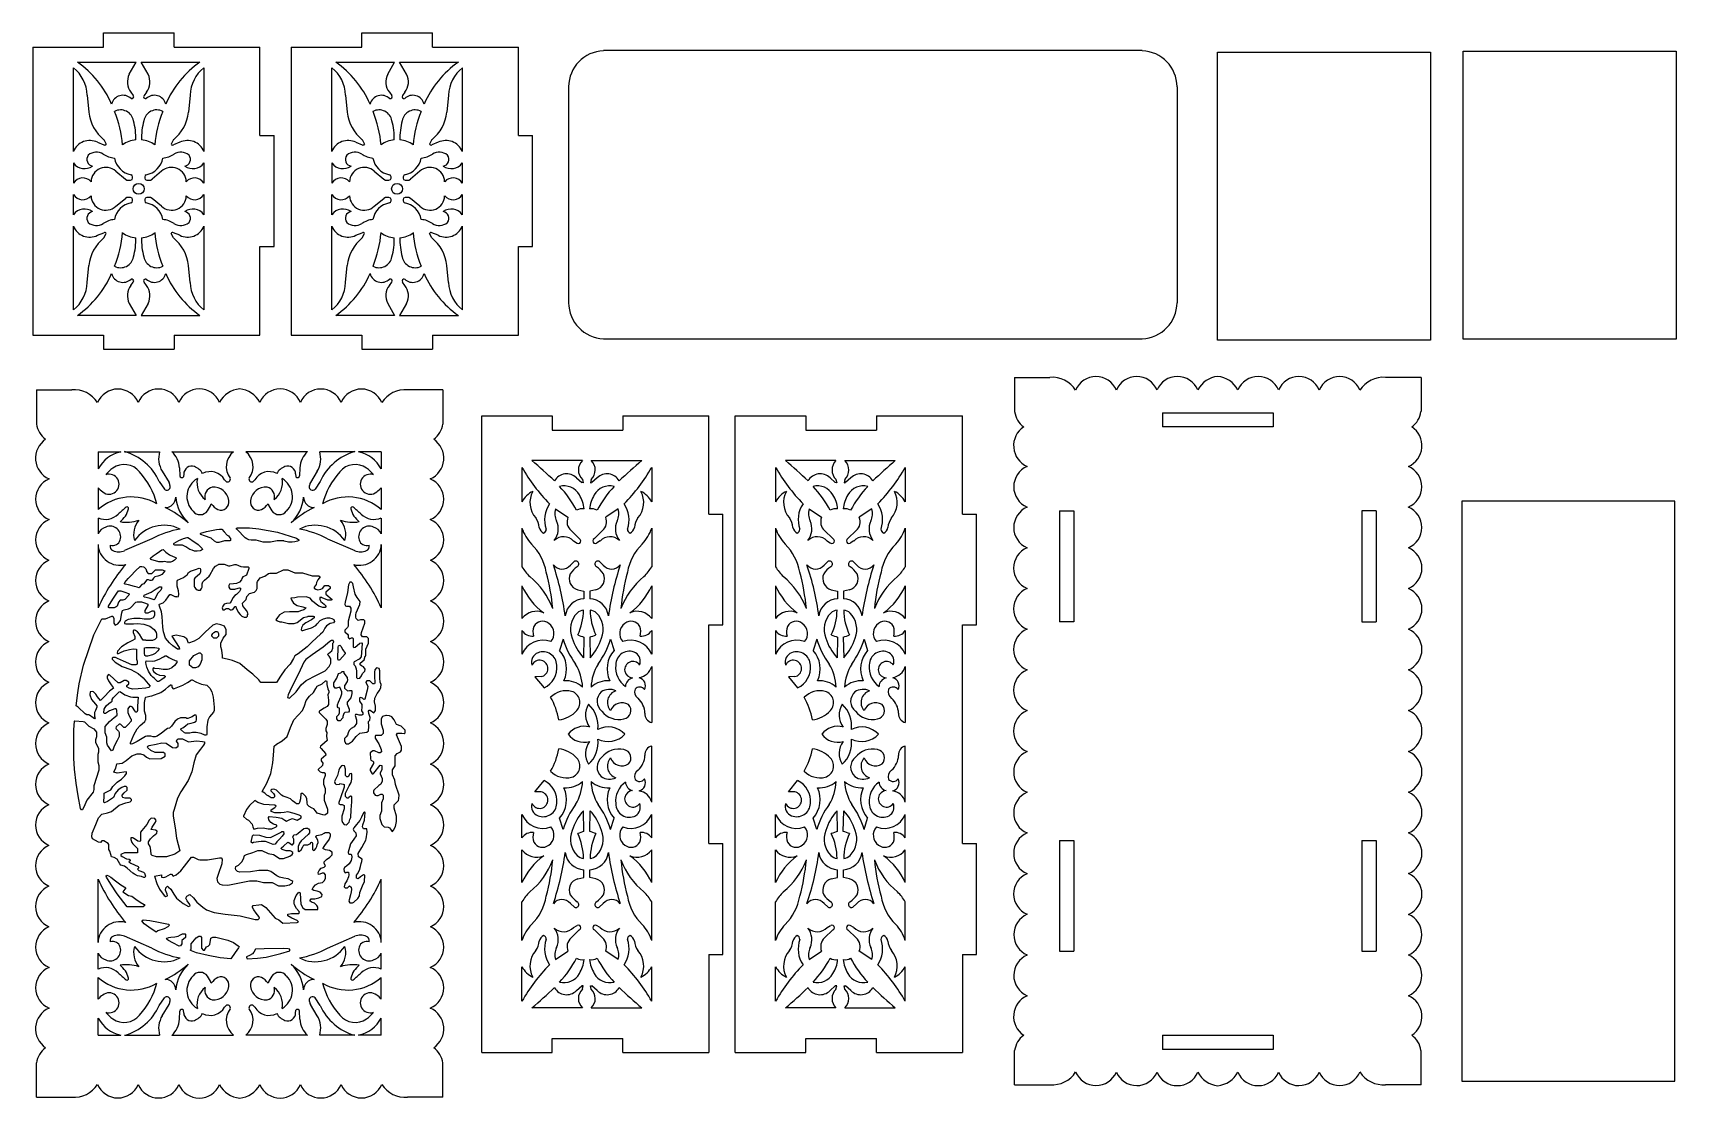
# Model space of a CAD drawing. Extents: x 0 to 464, y 1 to 302.
import ezdxf

# ---------------------------------------------------------------- set-up
doc = ezdxf.new("R2010")
doc.units = 0
doc.layers.get('0').update_dxf_attribs({"linetype": 'CONTINUOUS'})

msp = doc.modelspace()

# ---------------------------------------------------------------- linework, layer by layer
at = {"color": 3}
for p, q in [((19.9, 302.44), (39.82, 302.44)), ((19.9, 298.44), (19.9, 302.44)), ((39.82, 298.44), (39.82, 302.44)), ((92.95, 302.44), (112.87, 302.44)), ((92.95, 298.44), (92.95, 302.44)), ((112.87, 298.44), (112.87, 302.44)), ((-0.08, 298.44), (-0.08, 217)), ((-0.08, 298.44), (19.9, 298.44)), ((39.82, 298.44), (64.12, 298.44)), ((64.12, 273.38), (64.12, 298.44)), ((72.97, 298.44), (72.97, 217)), ((72.97, 298.44), (92.95, 298.44)), ((112.87, 298.44), (137.17, 298.44)), ((137.17, 273.38), (137.17, 298.44)), ((27.18, 290.77), (29.11, 294.15)), ((32.47, 290.77), (30.54, 294.15)), ((100.24, 290.77), (102.17, 294.15)), ((105.52, 290.77), (103.59, 294.15)), ((48.27, 292.6), (48.27, 268.92)), ((121.32, 292.6), (121.32, 268.92)), ((15.26, 284.85), (15.76, 280.06)), ((27.64, 285.64), (28.31, 284.69)), ((32.01, 285.64), (31.35, 284.69)), ((44.4, 284.85), (43.9, 280.06)), ((88.31, 284.85), (88.81, 280.06)), ((100.7, 285.64), (101.36, 284.69)), ((105.06, 285.64), (104.4, 284.69)), ((117.45, 284.85), (116.95, 280.06)), ((18.18, 271.5), (19.96, 270.77)), ((20, 272.25), (20.65, 270.98)), ((39.66, 272.25), (39, 270.98)), ((41.48, 271.5), (39.69, 270.77)), ((64.12, 273.38), (68.12, 273.38)), ((68.12, 242.06), (68.12, 273.38)), ((91.23, 271.5), (93.02, 270.77)), ((93.05, 272.25), (93.71, 270.98)), ((112.71, 272.25), (112.05, 270.98)), ((114.53, 271.5), (112.74, 270.77)), ((137.17, 273.38), (141.17, 273.38)), ((141.17, 242.06), (141.17, 273.38)), ((23.36, 263.3), (26.06, 261.08)), ((36.3, 263.3), (33.6, 261.08)), ((96.41, 263.3), (99.11, 261.08)), ((109.35, 263.3), (106.65, 261.08)), ((23.36, 253.4), (26.06, 255.62)), ((36.3, 253.4), (33.6, 255.62)), ((96.41, 253.4), (99.11, 255.62)), ((109.35, 253.4), (106.65, 255.62)), ((48.27, 247.78), (48.27, 224.1)), ((121.32, 247.78), (121.32, 224.1)), ((18.18, 245.2), (19.96, 245.92)), ((20, 244.45), (20.65, 245.71)), ((39.66, 244.45), (39, 245.71)), ((41.48, 245.2), (39.69, 245.92)), ((64.12, 217), (64.12, 242.06)), ((64.12, 242.06), (68.12, 242.06)), ((91.23, 245.2), (93.02, 245.92)), ((93.05, 244.45), (93.71, 245.71)), ((112.71, 244.45), (112.05, 245.71)), ((114.53, 245.2), (112.74, 245.92)), ((137.17, 217), (137.17, 242.06)), ((137.17, 242.06), (141.17, 242.06)), ((15.26, 231.85), (15.76, 236.63)), ((44.4, 231.85), (43.9, 236.63)), ((88.31, 231.85), (88.81, 236.63)), ((117.45, 231.85), (116.95, 236.63)), ((27.64, 231.06), (28.31, 232)), ((32.01, 231.06), (31.35, 232)), ((100.7, 231.06), (101.36, 232)), ((105.06, 231.06), (104.4, 232)), ((27.18, 225.93), (29.11, 222.55)), ((32.47, 225.93), (30.54, 222.55)), ((100.24, 225.93), (102.17, 222.55)), ((105.52, 225.93), (103.59, 222.55)), ((-0.08, 217), (19.9, 217)), ((19.9, 217), (19.9, 213)), ((39.82, 217), (64.12, 217)), ((39.82, 217), (39.82, 217)), ((39.82, 217), (39.82, 213)), ((72.97, 217), (92.95, 217)), ((92.95, 217), (92.95, 213)), ((112.87, 217), (137.17, 217)), ((112.87, 217), (112.87, 217)), ((112.87, 217), (112.87, 213)), ((19.9, 213), (39.82, 213)), ((92.95, 213), (112.87, 213)), ((277.44, 205.04), (287.43, 205.04)), ((277.44, 205.04), (277.44, 205.04)), ((277.44, 205.04), (277.44, 205.04)), ((277.44, 205.04), (277.44, 195.36)), ((392.32, 205.04), (382.32, 205.04)), ((392.32, 205.04), (392.32, 205.04)), ((392.32, 205.04), (392.32, 205.04)), ((392.32, 205.04), (392.32, 195.36)), ((0.94, 201.53), (10.94, 201.53)), ((0.94, 201.53), (0.94, 201.53)), ((0.94, 201.53), (0.94, 201.53)), ((0.94, 201.53), (0.94, 191.84)), ((115.82, 201.53), (105.83, 201.53)), ((115.82, 201.53), (115.82, 201.53)), ((115.82, 201.53), (115.82, 201.53)), ((115.82, 201.53), (115.82, 191.84)), ((126.79, 14.13), (126.79, 194.13)), ((126.79, 194.13), (146.76, 194.13)), ((146.76, 194.13), (146.76, 190.13)), ((166.68, 194.13), (190.99, 194.13)), ((166.68, 194.13), (166.68, 190.13)), ((190.99, 166.37), (190.99, 194.13)), ((198.47, 14.13), (198.47, 194.13)), ((198.47, 194.13), (218.45, 194.13)), ((218.45, 194.13), (218.45, 190.13)), ((238.37, 194.13), (262.68, 194.13)), ((238.37, 194.13), (238.37, 190.13)), ((262.68, 166.37), (262.68, 194.13)), ((319.22, 195.04), (350.54, 195.04)), ((319.22, 195.04), (319.22, 191.04)), ((350.54, 191.04), (319.22, 191.04)), ((350.54, 195.04), (350.54, 191.04)), ((146.76, 190.13), (166.68, 190.13)), ((218.45, 190.13), (238.37, 190.13)), ((18.35, 184.03), (24.77, 184.03)), ((18.35, 184.03), (18.35, 179.18)), ((25.85, 184.03), (35.76, 184.03)), ((39.23, 184.03), (56.63, 184.03)), ((77.53, 184.03), (60.14, 184.03)), ((90.91, 184.03), (81.01, 184.03)), ((98.41, 184.03), (92, 184.03)), ((98.41, 184.03), (98.41, 179.18)), ((155.25, 181.51), (141.01, 181.51)), ((157.78, 181.51), (172.02, 181.51)), ((226.94, 181.51), (212.7, 181.51)), ((229.47, 181.51), (243.71, 181.51)), ((36.47, 178.49), (38.41, 175.31)), ((41.39, 179.5), (41.47, 177.19)), ((42.56, 177.73), (42.46, 176.88)), ((74.2, 177.73), (74.3, 176.88)), ((75.38, 179.5), (75.29, 177.19)), ((80.3, 178.49), (78.36, 175.31)), ((138.18, 179.58), (138.18, 169.89)), ((153.58, 176.6), (155.07, 175.28)), ((159.46, 176.6), (157.97, 175.28)), ((174.85, 179.58), (174.85, 169.89)), ((209.87, 179.58), (209.87, 169.89)), ((225.26, 176.6), (226.75, 175.28)), ((231.14, 176.6), (229.65, 175.28)), ((246.54, 179.58), (246.54, 169.89)), ((18.35, 173.84), (18.35, 167.66)), ((35.61, 175.61), (37.09, 173.41)), ((54.1, 176.05), (54.45, 175.67)), ((62.66, 176.05), (62.32, 175.67)), ((81.15, 175.61), (79.68, 173.41)), ((98.41, 173.84), (98.41, 167.66)), ((155.46, 175.27), (155.07, 175.28)), ((155.27, 176.19), (155.46, 175.27)), ((157.77, 176.19), (157.57, 175.27)), ((157.57, 175.27), (157.97, 175.28)), ((227.15, 175.27), (226.75, 175.28)), ((226.95, 176.19), (227.15, 175.27)), ((229.45, 176.19), (229.26, 175.27)), ((229.26, 175.27), (229.65, 175.28)), ((147.65, 167.83), (151.18, 165.47)), ((165.39, 167.83), (161.85, 165.47)), ((219.33, 167.83), (222.87, 165.47)), ((237.07, 167.83), (233.54, 165.47)), ((290.16, 167.28), (290.16, 135.96)), ((290.16, 167.28), (294.16, 167.28)), ((294.16, 167.28), (294.16, 135.96)), ((379.6, 167.28), (375.6, 167.28)), ((375.6, 167.28), (375.6, 135.96)), ((379.6, 167.28), (379.6, 135.96)), ((18.35, 165.28), (18.35, 160.85)), ((98.41, 165.28), (98.41, 160.85)), ((190.99, 166.37), (194.99, 166.37)), ((194.99, 135.05), (194.99, 166.37)), ((262.68, 166.37), (266.68, 166.37)), ((266.68, 135.05), (266.68, 166.37)), ((33.52, 159.43), (25.8, 156.05)), ((83.25, 159.43), (90.96, 156.05)), ((138.18, 162.43), (138.18, 151.51)), ((152.05, 161.7), (154.38, 159.46)), ((152.76, 158.78), (153.75, 158.16)), ((160.98, 161.7), (158.66, 159.46)), ((160.27, 158.78), (159.28, 158.16)), ((174.85, 162.43), (174.85, 151.51)), ((209.87, 162.43), (209.87, 151.51)), ((223.74, 161.7), (226.06, 159.46)), ((224.45, 158.78), (225.44, 158.16)), ((232.67, 161.7), (230.34, 159.46)), ((231.96, 158.78), (230.97, 158.16)), ((246.54, 162.43), (246.54, 151.51)), ((18.35, 157.77), (18.35, 139.87)), ((98.41, 157.77), (98.41, 139.87)), ((151.89, 151.96), (153.05, 153.03)), ((161.14, 151.96), (159.98, 153.03)), ((223.58, 151.96), (224.74, 153.03)), ((232.83, 151.96), (231.67, 153.03)), ((138.18, 146.09), (138.18, 136.84)), ((153.94, 144.99), (155.69, 144.59)), ((155.69, 144.59), (155.69, 142.42)), ((159.09, 144.99), (157.34, 144.59)), ((157.34, 144.59), (157.34, 142.42)), ((174.85, 146.09), (174.85, 136.84)), ((209.87, 146.09), (209.87, 136.84)), ((225.63, 144.99), (227.38, 144.59)), ((227.38, 144.59), (227.38, 142.42)), ((230.78, 144.99), (229.03, 144.59)), ((229.03, 144.59), (229.03, 142.42)), ((246.54, 146.09), (246.54, 136.84)), ((190.99, 73.21), (190.99, 135.05)), ((190.99, 135.05), (194.99, 135.05)), ((262.68, 73.21), (262.68, 135.05)), ((262.68, 135.05), (266.68, 135.05)), ((294.16, 135.96), (290.16, 135.96)), ((375.6, 135.96), (379.6, 135.96)), ((138.18, 133.45), (138.18, 126.78)), ((149.82, 131.01), (148.83, 127.85)), ((155.71, 131.58), (155.57, 125.77)), ((157.32, 131.58), (157.46, 125.77)), ((163.22, 131.01), (164.2, 127.85)), ((174.85, 133.45), (174.85, 126.78)), ((209.87, 133.45), (209.87, 126.78)), ((221.5, 131.01), (220.52, 127.85)), ((227.4, 131.58), (227.26, 125.77)), ((229.01, 131.58), (229.15, 125.77)), ((234.9, 131.01), (235.89, 127.85)), ((246.54, 133.45), (246.54, 126.78)), ((174.85, 123.29), (174.85, 107.47)), ((246.54, 123.29), (246.54, 107.47)), ((143.58, 120.43), (141.8, 120.38)), ((141.8, 120.38), (144.42, 117.22)), ((215.27, 120.43), (213.49, 120.38)), ((213.49, 120.38), (216.11, 117.22)), ((174.85, 84.98), (174.85, 100.8)), ((246.54, 84.98), (246.54, 100.8)), ((141.8, 87.89), (144.42, 91.05)), ((213.49, 87.89), (216.11, 91.05)), ((143.58, 87.84), (141.8, 87.89)), ((215.27, 87.84), (213.49, 87.89)), ((138.18, 74.82), (138.18, 81.49)), ((149.82, 77.25), (148.83, 80.42)), ((155.71, 76.68), (155.57, 82.5)), ((157.32, 76.68), (157.46, 82.5)), ((163.22, 77.25), (164.2, 80.42)), ((174.85, 74.82), (174.85, 81.49)), ((209.87, 74.82), (209.87, 81.49)), ((221.5, 77.25), (220.52, 80.42)), ((227.4, 76.68), (227.26, 82.5)), ((229.01, 76.68), (229.15, 82.5)), ((234.9, 77.25), (235.89, 80.42)), ((246.54, 74.82), (246.54, 81.49)), ((138.18, 62.18), (138.18, 71.43)), ((174.85, 62.18), (174.85, 71.43)), ((190.99, 73.21), (194.99, 73.21)), ((194.99, 41.89), (194.99, 73.21)), ((209.87, 62.18), (209.87, 71.43)), ((246.54, 62.18), (246.54, 71.43)), ((262.68, 73.21), (266.68, 73.21)), ((266.68, 41.89), (266.68, 73.21)), ((290.16, 74.12), (294.16, 74.12)), ((290.16, 74.12), (290.16, 42.8)), ((294.16, 74.12), (294.16, 42.8)), ((375.6, 74.12), (379.6, 74.12)), ((375.6, 74.12), (375.6, 42.8)), ((379.6, 74.12), (379.6, 42.8)), ((155.69, 63.67), (155.69, 65.84)), ((157.34, 63.67), (157.34, 65.84)), ((227.38, 63.67), (227.38, 65.84)), ((229.03, 63.67), (229.03, 65.84)), ((18.35, 45.28), (18.35, 63.18)), ((98.41, 45.28), (98.41, 63.18)), ((153.94, 63.28), (155.69, 63.67)), ((159.09, 63.28), (157.34, 63.67)), ((225.63, 63.28), (227.38, 63.67)), ((230.78, 63.28), (229.03, 63.67)), ((138.18, 45.83), (138.18, 56.76)), ((151.89, 56.3), (153.05, 55.23)), ((161.14, 56.3), (159.98, 55.23)), ((174.85, 45.83), (174.85, 56.76)), ((209.87, 45.83), (209.87, 56.76)), ((223.58, 56.3), (224.74, 55.23)), ((232.83, 56.3), (231.67, 55.23)), ((246.54, 45.83), (246.54, 56.76)), ((33.52, 43.62), (25.8, 47.01)), ((83.25, 43.62), (90.96, 47.01)), ((152.05, 46.56), (154.38, 48.8)), ((152.76, 49.49), (153.75, 50.11)), ((160.98, 46.56), (158.66, 48.8)), ((160.27, 49.49), (159.28, 50.11)), ((223.74, 46.56), (226.06, 48.8)), ((224.45, 49.49), (225.44, 50.11)), ((232.67, 46.56), (230.34, 48.8)), ((231.96, 49.49), (230.97, 50.11)), ((18.35, 37.77), (18.35, 42.2)), ((98.41, 37.77), (98.41, 42.2)), ((147.65, 40.43), (151.18, 42.79)), ((165.39, 40.43), (161.85, 42.79)), ((190.99, 41.89), (190.99, 14.13)), ((190.99, 41.89), (194.99, 41.89)), ((219.33, 40.43), (222.87, 42.79)), ((237.07, 40.43), (233.54, 42.79)), ((262.68, 41.89), (262.68, 14.13)), ((262.68, 41.89), (266.68, 41.89)), ((290.16, 42.8), (294.16, 42.8)), ((375.6, 42.8), (379.6, 42.8)), ((138.18, 28.68), (138.18, 38.38)), ((174.85, 28.68), (174.85, 38.38)), ((209.87, 28.68), (209.87, 38.38)), ((246.54, 28.68), (246.54, 38.38)), ((18.35, 29.21), (18.35, 35.39)), ((98.41, 29.21), (98.41, 35.39)), ((153.58, 31.67), (155.07, 32.98)), ((155.46, 33), (155.07, 32.98)), ((155.27, 32.08), (155.46, 33)), ((157.77, 32.08), (157.57, 33)), ((157.57, 33), (157.97, 32.98)), ((159.46, 31.67), (157.97, 32.98)), ((225.26, 31.67), (226.75, 32.98)), ((227.15, 33), (226.75, 32.98)), ((226.95, 32.08), (227.15, 33)), ((229.45, 32.08), (229.26, 33)), ((229.26, 33), (229.65, 32.98)), ((231.14, 31.67), (229.65, 32.98)), ((35.61, 27.44), (37.09, 29.65)), ((81.15, 27.44), (79.68, 29.65)), ((18.35, 19.02), (18.35, 23.87)), ((36.47, 24.57), (38.41, 27.74)), ((41.39, 23.55), (41.47, 25.86)), ((42.56, 25.32), (42.46, 26.17)), ((54.1, 27), (54.45, 27.38)), ((62.66, 27), (62.32, 27.38)), ((74.2, 25.32), (74.3, 26.17)), ((75.38, 23.55), (75.29, 25.86)), ((80.3, 24.57), (78.36, 27.74)), ((98.41, 19.02), (98.41, 23.87)), ((155.25, 26.76), (141.01, 26.76)), ((157.78, 26.76), (172.02, 26.76)), ((226.94, 26.76), (212.7, 26.76)), ((229.47, 26.76), (243.71, 26.76)), ((18.35, 19.02), (24.77, 19.02)), ((25.85, 19.02), (35.76, 19.02)), ((39.23, 19.02), (56.63, 19.02)), ((77.53, 19.02), (60.14, 19.02)), ((90.91, 19.02), (81.01, 19.02)), ((98.41, 19.02), (92, 19.02)), ((319.22, 19.04), (350.54, 19.04)), ((319.22, 19.04), (319.22, 15.04)), ((350.54, 19.04), (350.54, 15.04)), ((126.79, 14.13), (146.76, 14.13)), ((146.76, 18.13), (166.68, 18.13)), ((146.76, 14.13), (146.76, 18.13)), ((166.68, 14.13), (166.68, 18.13)), ((166.68, 14.13), (190.99, 14.13)), ((198.47, 14.13), (218.45, 14.13)), ((218.45, 18.13), (238.37, 18.13)), ((218.45, 14.13), (218.45, 18.13)), ((238.37, 14.13), (238.37, 18.13)), ((238.37, 14.13), (262.68, 14.13)), ((277.44, 5.04), (277.44, 14.72)), ((350.54, 15.04), (319.22, 15.04)), ((392.32, 5.04), (392.32, 14.72)), ((0.94, 1.53), (0.94, 11.21)), ((115.82, 1.53), (115.82, 11.21)), ((277.44, 5.04), (287.43, 5.04)), ((277.44, 5.04), (277.44, 5.04)), ((277.44, 5.04), (277.44, 5.04)), ((392.32, 5.04), (382.32, 5.04)), ((392.32, 5.04), (392.32, 5.04)), ((392.32, 5.04), (392.32, 5.04)), ((0.94, 1.53), (10.94, 1.53)), ((0.94, 1.53), (0.94, 1.53)), ((0.94, 1.53), (0.94, 1.53)), ((115.82, 1.53), (105.83, 1.53)), ((115.82, 1.53), (115.82, 1.53)), ((115.82, 1.53), (115.82, 1.53))]:
    msp.add_line(p, q, dxfattribs=at)
for points in [[(313.52, 297.41), (161.2, 297.41)], [(12.51, 294.15), (29.11, 294.15)], [(30.54, 294.15), (47.15, 294.15)], [(85.56, 294.15), (102.17, 294.15)], [(103.59, 294.15), (120.2, 294.15)], [(11.39, 268.92), (11.39, 292.6)], [(84.44, 268.92), (84.44, 292.6)], [(151.36, 287.23), (151.36, 226.15)], [(323.36, 287.23), (323.36, 226.15)], [(11.39, 265.65), (11.39, 259.98)], [(48.27, 265.65), (48.27, 259.98)], [(84.44, 265.65), (84.44, 259.98)], [(121.32, 265.65), (121.32, 259.98)], [(11.39, 251.04), (11.39, 256.72)], [(48.27, 256.72), (48.27, 251.04)], [(84.44, 251.04), (84.44, 256.72)], [(121.32, 256.72), (121.32, 251.04)], [(11.39, 224.1), (11.39, 247.78)], [(84.44, 224.1), (84.44, 247.78)], [(29.11, 222.55), (12.51, 222.55)], [(30.54, 222.55), (47.15, 222.55)], [(102.17, 222.55), (85.56, 222.55)], [(103.59, 222.55), (120.2, 222.55)], [(161.2, 215.97), (313.52, 215.97)], [(39.85, 158.14), (41.18, 158.92), (42.51, 159.47), (43.52, 159.81), (43.74, 159.81), (44.52, 159.25), (44.96, 158.92), (45.96, 158.25), (46.63, 157.81), (47.74, 156.69), (47.85, 156.36), (47.63, 156.14), (47.19, 156.03), (46.41, 155.91), (45.63, 155.91), (44.96, 156.14), (44.29, 156.36), (43.18, 157.14), (42.18, 157.58), (40.07, 157.58), (39.85, 157.69), (39.73, 157.81), (39.73, 158.03), (39.85, 158.14)], [(47.41, 161.03), (48.97, 161.48), (51.86, 162.03), (52.64, 162.14), (53.3, 162.14), (53.97, 161.36), (54.86, 160.47), (55.19, 160.25), (55.64, 159.7), (55.75, 159.56), (55.75, 158.92), (55.64, 158.81), (54.08, 158.81), (52.53, 158.36), (51.97, 158.36), (51.3, 158.7), (50.3, 159.58), (48.41, 160.25), (47.41, 160.59), (47.3, 160.7), (47.3, 160.92), (47.41, 161.03)], [(57.53, 162.37), (57.75, 162.48), (61.2, 162.48), (63.76, 162.25), (69.1, 161.25), (74.44, 159.58), (75.1, 159.14), (75.1, 158.92), (74.77, 158.7), (73.99, 158.58), (73.21, 158.47), (72.21, 158.47), (70.99, 158.7), (70.88, 158.81), (68.99, 158.81), (67.1, 158.47), (64.98, 158.47), (63.09, 159.03), (61.65, 159.03), (60.98, 159.14), (60.42, 159.36), (59.98, 159.7), (57.64, 162.03), (57.53, 162.14), (57.53, 162.37)], [(33.28, 154.02), (33.95, 154.58), (34.73, 155.14), (35.73, 155.8), (36.4, 156.25), (36.73, 156.36), (37.51, 155.58), (38.51, 154.91), (39.62, 154.36), (40.29, 154.13), (40.4, 153.97), (40.4, 153.8), (39.96, 153.36), (39.4, 153.02), (38.84, 152.8), (37.84, 152.8), (37.18, 153.02), (36.73, 152.91), (35.51, 152.91), (33.28, 153.58), (33.17, 153.69), (33.17, 153.91), (33.28, 154.02)], [(25.94, 147.02), (26.83, 148.13), (27.61, 148.91), (28.95, 150.35), (30.28, 151.58), (30.72, 151.58), (31.17, 151.47), (31.39, 151.35), (31.84, 150.91), (32.06, 150.35), (32.06, 150.13), (32.5, 149.57), (33.51, 149.57), (34.62, 150.58), (36.51, 150.58), (37.18, 150.35), (37.18, 150.24), (37.06, 150.02), (36.4, 149.35), (35.84, 149.02), (35.29, 148.8), (34.4, 148.68), (34.06, 148.24), (33.62, 147.68), (33.39, 147.57), (33.06, 147.57), (32.62, 147.79), (32.17, 147.79), (31.73, 147.35), (31.28, 146.68), (30.72, 146.46), (30.06, 145.68), (29.84, 145.57), (29.39, 145.68), (28.61, 145.9), (26.94, 146.35), (26.05, 146.57), (25.83, 146.68), (25.83, 146.79), (25.94, 147.02)], [(62.54, 144.35), (63.09, 144.79), (63.31, 145.35), (63.31, 147.02), (63.43, 147.35), (64.2, 148.35), (65.54, 148.8), (66.54, 149.57), (66.87, 149.69), (68.76, 149.69), (70.77, 150.58), (71.99, 150.58), (73.99, 149.8), (76.11, 149.8), (78.89, 148.91), (80.78, 148.91), (81.11, 148.68), (80.44, 147.79), (80.11, 147.02), (80, 146.46), (79.44, 145.68), (79.44, 145.46), (79.89, 145.13), (80.44, 145.01), (81.33, 145.13), (81.78, 145.35), (82.45, 146.24), (83.45, 146.24), (84, 145.79), (84, 145.35), (82.78, 144.35), (82.78, 143.79), (83.34, 143.23), (84, 142.68), (84.45, 142.34), (84.45, 142.12), (84.22, 142.01), (83.34, 142.01), (81.67, 142.68), (81.56, 142.79), (81, 142.79), (81, 142.23), (81.33, 141.68), (82.22, 140.9), (82.78, 140.45), (82.78, 140.23), (82.56, 140.01), (81.89, 140.01), (80.78, 140.34), (80, 140.9), (79, 141.79), (78.33, 142.57), (77.22, 143.01), (74.77, 142.9), (73.99, 142.68), (72.88, 142.57), (72.99, 142.12), (73.55, 141.24), (74.66, 140.57), (76.23, 140.12), (77.11, 139.9), (77, 139.68), (76.55, 139.34), (75.55, 139.01), (74.88, 138.79), (72.43, 138.79), (70.99, 138.67), (69.65, 137.9), (69.1, 137.12), (68.62, 136.45), (69.1, 136.23), (69.72, 135.94), (70.32, 135.89), (72.21, 135.45), (73.77, 135.45), (74.66, 135.78), (76.44, 137.12), (77.66, 137.45), (77.77, 137.56), (79.11, 137.56), (79.44, 137.45), (79.44, 137.01), (78.66, 136.45), (77.11, 135.67), (76.22, 135), (75.88, 134.23), (75.77, 133.67), (75.99, 133.45), (76.22, 133.45), (76.77, 133.67), (78.66, 134.23), (79.89, 134.89), (80.33, 135.34), (81.11, 136.34), (82.11, 136.78), (83.11, 137.01), (83.78, 137.01), (84.45, 136.89), (85, 136.56), (85.23, 136), (84.89, 135.67), (84, 135.45), (82.89, 134.78), (82.45, 134.11), (81.89, 133), (81.22, 132.45), (80.11, 131.44), (78.77, 130.22), (77.44, 128.89), (74.88, 126.88), (73.99, 126.33), (73.55, 125.55), (72.66, 123.99), (71.1, 122.32), (69.88, 120.54), (68.76, 118.76), (64.32, 118.76), (63.76, 119.54), (62.09, 121.1), (60.53, 122.32), (58.42, 124.1), (56.31, 124.99), (54.86, 125.33), (53.53, 125.66), (53.53, 126.33), (53.3, 127.89), (53.08, 128.89), (53.08, 129.89), (53.75, 131.33), (54.53, 132.34), (54.53, 133.67), (54.08, 134.67), (53.08, 135.12), (51.86, 135.34), (50.75, 135), (48.63, 133), (46.85, 131.22), (45.52, 130.44), (43.96, 129.89), (43.4, 131.11), (42.63, 131.67), (41.29, 132), (40.4, 132.11), (39.18, 131.89), (41.29, 128.66), (41.4, 128.22), (40.85, 128.22), (39.51, 129.11), (38.51, 130), (37.4, 131.33), (36.84, 133.11), (36.62, 134.45), (36.51, 137.45), (36.29, 138.79), (35.73, 140.34), (35.62, 140.79), (35.73, 140.9)], [(35.73, 140.9), (36.73, 141.34), (37.51, 142.01), (38.18, 143.01), (38.62, 143.68), (38.96, 143.68), (40.07, 143.12), (40.51, 143.12), (40.62, 143.01), (41.07, 143.12), (41.18, 143.79), (41.07, 144.68), (40.74, 146.02), (40.74, 147.46), (40.85, 147.68), (42.51, 148.46), (42.96, 148.8), (43.52, 149.24), (43.96, 149.91), (44.52, 150.24), (45.85, 150.69), (46.96, 151.13), (47.19, 151.02), (47.3, 150.8), (47.3, 150.13), (47.19, 149.69), (47.08, 149.46), (45.74, 148.24), (45.52, 148.02), (45.52, 146.02), (45.63, 145.68), (45.96, 145.24), (46.41, 145.01), (46.63, 144.9), (47.3, 144.9), (47.63, 145.35), (47.74, 145.68), (47.74, 146.68), (47.97, 147.24), (48.41, 147.68), (49.74, 148.8), (49.97, 149.13), (50.97, 151.02), (51.52, 151.69), (52.41, 152.13), (52.53, 152.19), (53.97, 152.24), (55.19, 151.8), (55.64, 151.8), (56.97, 152.13), (57.42, 152.13), (58.75, 151.58), (59.42, 151.47), (60.76, 151.47), (60.98, 151.24), (60.98, 151.02), (60.31, 149.13), (59.76, 148.8), (59.31, 148.68), (58.98, 148.13), (58.87, 147.79), (58.31, 147.13), (57.53, 146.79), (56.64, 146.68), (55.53, 146.57), (55.31, 146.24), (55.31, 145.68), (55.64, 145.24), (55.75, 145.13), (56.97, 145.13), (57.98, 145.46), (58.31, 145.57), (58.42, 145.57), (58.64, 145.35), (58.7, 145.29), (58.31, 144.46), (57.53, 143.68), (56.97, 143.35), (56.42, 142.68), (55.97, 141.68), (55.64, 141.23), (54.64, 141.12), (53.97, 140.9), (53.64, 140.34), (53.42, 139.9), (53.53, 139.56), (53.64, 139.34), (53.97, 139.34), (54.53, 139.68), (55.19, 139.68), (55.75, 139.34), (56.08, 139.34), (56.42, 139.45), (57.09, 140.23), (57.28, 140.23), (57.42, 139.9), (57.93, 138.67), (58.53, 138.01), (58.98, 137.56), (59.64, 137.23), (60.31, 137.23), (60.64, 137.56), (60.64, 137.9), (60.76, 138.23), (60.64, 138.56), (60.42, 139.01), (59.87, 139.68), (59.31, 140.45), (59.2, 141.23), (59.42, 141.46), (60.2, 142.23), (60.42, 143.12), (61.2, 143.9), (62.54, 144.35)], [(21.27, 140.34), (22.49, 142.34), (23.61, 144.01), (24.16, 144.68), (24.83, 144.68), (25.94, 144.35), (26.94, 143.9), (27.17, 143.68), (27.05, 143.46), (25.94, 142.23), (25.39, 142.01), (24.61, 142.01), (24.16, 141.46), (23.72, 140.34), (23.5, 140.12), (22.94, 139.9), (21.49, 139.9), (21.27, 140.01), (21.27, 140.34)], [(31.39, 143.46), (33.39, 144.35), (34.73, 145.24), (35.73, 145.79), (36.18, 145.79), (36.29, 145.79), (36.29, 145.35), (36.06, 144.9), (35.17, 143.9), (34.4, 142.34), (34.17, 142.12), (32.84, 142.57), (31.5, 142.9), (31.28, 143.12), (31.39, 143.46)], [(90.68, 124.44), (90.68, 123.88), (91.01, 123.44), (91.34, 122.66), (91.45, 121.99), (91.45, 121.1), (91.45, 120.21), (91.68, 119.88), (92.34, 119.99), (92.79, 120.66), (93.12, 121.32), (93.79, 121.99), (93.79, 122.21), (93.9, 122.32), (93.9, 122.55), (93.35, 123.21), (92.79, 123.44), (92.46, 123.77), (92.46, 124.21), (93.57, 125.22), (93.9, 126.22), (94.01, 126.33), (94.01, 128.22), (94.79, 129.89), (94.79, 131.22), (94.35, 131.67), (93.12, 131.67), (92.68, 132.22), (92.79, 132.89), (93.79, 135.56), (93.79, 136.23), (93.46, 136.45), (92.57, 136.45), (91.9, 136.34), (91.34, 136.89), (91.23, 137.23), (91.23, 137.9), (91.34, 138.45), (92.34, 140.79), (92.46, 141.68), (91.57, 142.79), (91.01, 143.79), (90.56, 145.79), (90.34, 146.79), (90.01, 147.13), (89.56, 147.13), (89.12, 146.35), (88.9, 144.24), (88.23, 141.46), (88.12, 140.9), (88.12, 140.79), (88.34, 140.45), (88.56, 140.34), (89.45, 140.34), (89.79, 139.79), (89.79, 138.9), (89.01, 136.12), (89.01, 134.67), (88.9, 134.34), (88.12, 133.56), (88.12, 133.11), (88.9, 132.45), (89.01, 132.11), (89.01, 131.44), (89.34, 131.33), (89.34, 131.11), (89.45, 131.11), (90.01, 131.44), (90.34, 131.44), (90.45, 131.22), (90.45, 130.33), (90.45, 128.89), (90.68, 128.66), (91.01, 128.78), (92.23, 129.78), (92.34, 129.89), (92.9, 130), (93.01, 129.89), (92.9, 128.44), (92.68, 125.99), (92.12, 125.33), (90.79, 124.66), (90.68, 124.44)], [(12.15, 112.2), (12.6, 115.87), (13.04, 118.43), (14.26, 123.66), (17.16, 132.22), (19.38, 136.78), (20.49, 136.78), (22.27, 137.56), (22.49, 137.56), (22.83, 136.89), (22.83, 135.56), (23.16, 135), (23.94, 135.34), (24.72, 136.34), (25.05, 138.45), (25.27, 139.12), (25.72, 139.34), (26.94, 139.56), (27.5, 139.9), (29.06, 141.46), (29.39, 141.57), (30.61, 141.57), (31.73, 141.23), (32.39, 140.9), (32.39, 140.57), (31.61, 139.12), (31.61, 138.67), (31.84, 138.45), (32.5, 138.45), (33.62, 139.01), (34.06, 139.01), (34.28, 138.67), (34.28, 137.67), (33.95, 137.01), (32.95, 136.67), (31.39, 136.67), (30.28, 136.89), (28.5, 136.89), (26.83, 136.56), (26.05, 136.12), (25.83, 135.78), (25.83, 135.45), (26.16, 135.34), (28.39, 135.34), (29.5, 135.45), (31.28, 135.23), (32.95, 134.67), (34.17, 133.78), (34.73, 132.89), (34.84, 132.45), (34.84, 131.44), (34.4, 130.89), (33.73, 130.67), (31.95, 130.67), (31.84, 130.78), (31.06, 130.78), (30.72, 131.33), (30.06, 132.45), (29.5, 133.11), (28.95, 133.45), (28.61, 133.56), (28.5, 133.56), (28.28, 133.45), (28.28, 132.89), (28.72, 131.78), (28.72, 131), (28.06, 130.67), (26.72, 130), (24.94, 128.89), (23.83, 127.66), (23.72, 127.11), (23.94, 126.88), (24.72, 127.22), (25.72, 127.77), (27.28, 128.11), (28.28, 128.33), (29.17, 128.22), (29.17, 125.33), (29.39, 124.77), (29.39, 123.99), (29.06, 123.77), (27.94, 123.77), (25.5, 124.77), (23.83, 125.55), (23.27, 125.81), (22.61, 125.88), (22.38, 125.66), (22.38, 125.33), (23.16, 124.55), (25.16, 123.33), (27.61, 122.44), (29.72, 121.32), (31.06, 120.1), (32.5, 118.43), (33.06, 117.76), (32.84, 117.43), (32.73, 117.32), (31.84, 117.21), (29.68, 116.94), (28.06, 116.87), (27.17, 117.21), (26.5, 117.54), (26.5, 117.88), (27.05, 118.43), (27.05, 118.88), (26.28, 119.32), (25.72, 119.32), (24.61, 118.65), (24.05, 118.65), (21.72, 120.88), (21.27, 120.99), (20.94, 120.54), (20.94, 120.1), (21.27, 119.21), (22.05, 118.1), (22.61, 117.32), (22.68, 117.21), (21.6, 116.32), (20.05, 114.76), (19.05, 113.65), (18.16, 114.76), (17.71, 115.43), (17.04, 116.1), (16.71, 116.21), (16.15, 116.1), (16.04, 115.32), (16.49, 113.98), (17.6, 112.65), (18.05, 112.2), (18.05, 111.76), (17.6, 110.87), (17.38, 110.31), (17.38, 109.09), (17.49, 108.75), (17.38, 108.53), (16.93, 108.75), (15.93, 109.53), (15.71, 109.64), (15.15, 109.64), (14.71, 109.87), (12.71, 111.76), (12.15, 112.2)], [(50.51, 132.11), (50.78, 132.65), (51.05, 132.91), (51.58, 133.18), (52.11, 133.18), (52.38, 132.65), (52.38, 131.85), (51.85, 131.31), (51.05, 131.31), (50.51, 131.85), (50.51, 132.11)], [(71.88, 114.54), (72.43, 114.32), (74.33, 116.1), (75.77, 118.1), (77.22, 119.32), (80.11, 120.88), (82.56, 122.1), (83.67, 123.33), (84.11, 124.21), (84.11, 125.44), (83.67, 126.22), (83.22, 126.66), (83.45, 127), (84.45, 127.77), (84.67, 128.44), (84.67, 129.89), (85, 130.22), (84.78, 130.67), (84.34, 130.67), (83.89, 130.33), (82, 128.78), (78.89, 126.55), (77.11, 125.28), (76.55, 124.55), (74.99, 121.21), (72.99, 117.32), (72.1, 115.32), (71.88, 114.54)], [(31.84, 128.66), (34.4, 128.66), (35.51, 128.44), (35.51, 128.11), (35.29, 127.77), (34.51, 127), (33.73, 126.55), (32.28, 126.22), (31.84, 126.22), (31.61, 126.44), (31.5, 127.11), (31.5, 128.55), (31.84, 128.66)], [(31.95, 124.88), (33.62, 124.77), (34.4, 124.88), (35.62, 125.33), (36.84, 125.99), (37.29, 126.33), (37.73, 126.33), (38.4, 125.88), (39.07, 125.44), (40.18, 124.99), (40.62, 124.88), (40.62, 124.44), (39.96, 123.55), (39.18, 122.88), (38.4, 122.55), (37.95, 122.44), (36.73, 122.44), (35.62, 122.66), (34.4, 122.77), (34.06, 122.88), (33.84, 122.66), (33.84, 122.32), (34.06, 121.88), (34.84, 121.21), (35.73, 120.88), (37.06, 120.77), (37.29, 120.54), (37.29, 120.43), (37.06, 120.1), (36.4, 119.65), (35.51, 119.1), (35.17, 119.1), (34.28, 119.88), (33.84, 120.32), (33.39, 120.77), (32.62, 121.99), (32.17, 123.1), (31.95, 123.88), (31.84, 124.44), (31.95, 124.88)], [(44.19, 124.92), (45.43, 126.41), (46.92, 127.15), (47.17, 127.15), (47.66, 126.66), (47.66, 125.17), (47.17, 123.92), (46.67, 123.18), (45.92, 122.93), (45.18, 122.93), (44.19, 123.68), (44.19, 124.92)], [(86.12, 125.44), (86.23, 128.78), (86.34, 129.11), (86.67, 129.33), (87.01, 129), (87.56, 128), (88.23, 127.11), (88.23, 126.88), (86.67, 125.22), (86.34, 124.99), (86.23, 125.22), (86.12, 125.44)], [(86.56, 110.2), (86.56, 111.54), (86.23, 111.65), (86, 111.87), (86, 112.42), (86.34, 113.2), (87.01, 114.76), (87.23, 115.54), (87.23, 116.1), (87.01, 116.76), (86.67, 117.43), (85.78, 117.21), (85.34, 117.21), (85, 117.76), (85, 118.65), (85.89, 119.99), (86.34, 121.32), (87.01, 121.55), (87.34, 121.88), (87.78, 121.88), (87.78, 121.43), (88.79, 120.21), (88.79, 119.99), (88.9, 119.54), (88.79, 119.1), (88.12, 117.99), (88.01, 117.88), (88.01, 117.21), (88.9, 116.43), (89.45, 116.54), (90.01, 116.54), (90.12, 116.43), (90.12, 115.65), (89.79, 114.43), (88.9, 113.31), (88.79, 113.18), (88.79, 112.65), (89.34, 111.2), (89.34, 110.65), (89.12, 110.42), (88.12, 110.31), (87.78, 109.98), (87.56, 109.2), (87.56, 108.75), (86.78, 107.98), (86.23, 107.98), (85.89, 108.53), (85.89, 109.2), (86.45, 109.76), (86.56, 110.2)], [(89.12, 101.41), (90.23, 102.19), (91.34, 103.53), (92.34, 104.42), (94.35, 104.75), (94.79, 105.08), (94.9, 106.31), (94.79, 107.75), (95.13, 108.09), (95.24, 108.87), (94.9, 109.98), (94.79, 110.65), (95.01, 110.98), (95.24, 110.98), (96.35, 110.2), (96.57, 110.53), (96.79, 110.87), (96.79, 112.09), (96.46, 113.26), (96.57, 114.32), (97.24, 115.65), (97.91, 116.54), (98.24, 117.32), (98.35, 118.21), (98.13, 118.88), (98.02, 119.99), (98.02, 121.1), (98.02, 122.1), (97.79, 122.77), (97.02, 122.88), (96.57, 122.32), (96.46, 121.66), (96.46, 120.54), (96.57, 118.65), (96.46, 118.43), (96.01, 118.43), (95.13, 119.21), (94.35, 119.21), (94.01, 118.88), (94.01, 118.76), (94.46, 118.1), (94.57, 117.65), (94.46, 116.65), (93.79, 114.09), (93.46, 113.98), (93.12, 114.32), (92.79, 114.43), (92.46, 114.54), (92.23, 114.32), (92.23, 113.54), (92.9, 112.54), (92.9, 111.87), (92.79, 110.76), (93.23, 110.2), (93.23, 109.76), (92.9, 109.53), (92.12, 109.53), (91.57, 109.76), (91.12, 109.76), (91.01, 109.42), (91.45, 108.2), (91.45, 107.2), (90.79, 106.2), (89.9, 105.75), (89.34, 105.2), (89.01, 104.53), (88.9, 103.86), (88.45, 103.42), (88.01, 102.97), (88.01, 102.3), (88.34, 101.64), (88.56, 101.41), (89.12, 101.41)], [(22.16, 99.41), (21.05, 101.08), (20.83, 101.75), (20.83, 103.3), (20.38, 104.53), (20.38, 106.31), (21.6, 107.75), (22.94, 108.87), (23.72, 109.53), (23.61, 110.87), (23.5, 111.31), (23.05, 111.31), (21.6, 110.76), (20.49, 109.98), (20.05, 109.98), (19.94, 110.2), (20.05, 111.2), (20.6, 112.2), (21.38, 112.87), (22.05, 113.31), (22.38, 113.54), (22.38, 113.98), (22.61, 114.43), (24.27, 116.1), (24.5, 116.21), (24.72, 116.1), (25.94, 115.32), (27.5, 114.76), (28.17, 114.65), (29.72, 114.65), (29.5, 112.09), (29.5, 110.87), (29.28, 110.42), (29.06, 110.42), (28.72, 110.76), (28.06, 111.76), (27.72, 111.98), (27.28, 111.98), (26.77, 111.35), (26.72, 111.09), (26.72, 110.31), (27.17, 109.31), (27.61, 108.53), (27.72, 108.42), (27.72, 107.86), (26.83, 106.86), (26.05, 106.09), (25.61, 106.09), (24.83, 106.86), (24.61, 106.97), (24.27, 106.97), (23.5, 106.2), (23.38, 105.86), (23.5, 105.64), (24.16, 104.97), (24.27, 104.64), (24.27, 103.53), (23.72, 102.41), (22.94, 100.75), (22.49, 99.63), (22.16, 99.41)], [(27.5, 101.75), (28.5, 103.97), (29.39, 105.64), (30.28, 106.64), (30.84, 107.09), (31.61, 107.71), (31.73, 108.09), (31.84, 108.2), (31.84, 109.42), (31.5, 110.65), (31.5, 113.09), (31.73, 114.54), (31.84, 114.65), (32.95, 114.87), (33.51, 114.98), (36.06, 115.98), (37.4, 116.87), (38.29, 117.65), (38.84, 118.1), (39.07, 118.1), (39.18, 117.88), (39.18, 117.43), (39.62, 116.99), (39.96, 117.1), (42.29, 117.99), (43.63, 118.76), (44.63, 119.43), (44.8, 119.6), (46.19, 118.88), (47.63, 118.32), (49.08, 117.99), (49.97, 117.21), (50.52, 116.1), (50.86, 114.65), (51.19, 111.76), (51.19, 110.87), (50.97, 110.42), (49.86, 109.09), (49.41, 108.09), (49.08, 106.2), (49.08, 104.08), (48.97, 103.86), (48.52, 103.86), (47.52, 104.31), (46.07, 104.64), (45.07, 104.64), (44.29, 104.42), (43.07, 104.42), (42.74, 104.53), (41.96, 105.31), (41.74, 105.42), (41.85, 105.75), (42.29, 105.97), (43.07, 106.53), (43.74, 107.09), (44.63, 107.31), (45.3, 107.42), (45.63, 107.53), (46.07, 107.86), (46.19, 108.2), (46.19, 109.2), (46.07, 109.53), (45.63, 109.53), (44.96, 109.09), (44.18, 108.75), (43.74, 108.64), (43.4, 108.64), (43.29, 108.75), (41.63, 108.75), (40.85, 108.42), (40.07, 107.75), (39.07, 106.42), (38.51, 105.86), (37.95, 105.75), (37.62, 105.53), (36.29, 104.42), (35.06, 103.64), (34.51, 103.42), (33.95, 103.42), (33.28, 103.64), (32.17, 103.64), (31.73, 103.53), (30.84, 102.97), (29.39, 102.08), (28.06, 101.41), (27.72, 101.3), (27.5, 101.41), (27.5, 101.75)], [(64.76, 87.96), (66.09, 90.29), (67.21, 93.07), (67.76, 96.07), (67.99, 98.19), (68.1, 100.75), (68.76, 101.3), (70.43, 102.3), (71.77, 103.53), (72.77, 106.09), (73.66, 108.2), (76.11, 110.87), (76.66, 112.2), (77.22, 113.65), (78.11, 114.87), (79.22, 115.98), (79.89, 117.1), (80.33, 117.76), (81.67, 118.43), (82.67, 119.21), (82.89, 119.21), (83, 119.1), (83, 118.21), (83.34, 116.99), (83.56, 116.32), (83.56, 115.98), (83.34, 115.32), (83.45, 113.76), (83.45, 112.54), (83.11, 111.98), (82.22, 111.54), (81.22, 110.87), (80.89, 110.65), (80.89, 110.31), (82.78, 108.42), (83.11, 107.86), (83.11, 106.86), (82.78, 105.75), (82.78, 105.08), (83, 104.64), (82.89, 103.64), (83.11, 102.41), (81.56, 101.08), (81.22, 100.75), (81.11, 100.41), (81.44, 100.08), (82.67, 98.74), (82.78, 98.19), (82.11, 97.63), (81.44, 97.08), (81.44, 96.63), (81.89, 95.96), (81.78, 95.3), (80.55, 94.18), (80.55, 94.07), (81.11, 93.52), (81.67, 93.29), (82.22, 93.29), (82.56, 92.96), (82.56, 92.52), (82.11, 91.18), (82.11, 90.07), (82.56, 88.84), (82.56, 87.62), (82.22, 86.84), (82.22, 85.51), (83.22, 82.95), (83.22, 81.84), (82.67, 81.39), (82.22, 81.28), (81.89, 81.39), (81.22, 81.5), (80.33, 81.84), (79.78, 82.5), (79.33, 83.06), (78.89, 83.28), (78, 83.73), (77.55, 84.17), (77.44, 84.73), (77.33, 85.95), (77, 86.62), (76.44, 87.18), (76.22, 87.4), (75.77, 87.4), (75.66, 87.29), (75.55, 85.84), (75.33, 84.84), (75.1, 84.43), (74.44, 84.51), (73.99, 84.84), (73.32, 85.29), (72.77, 85.84), (71.77, 86.29), (70.66, 86.62), (70.21, 86.95), (68.76, 88.29), (68.32, 88.51), (67.87, 88.62), (67.43, 88.51), (67.21, 88.29), (67.21, 88.18), (67.99, 87.4), (68.21, 86.95), (68.21, 86.4), (67.99, 86.18), (67.32, 86.18), (66.43, 86.73), (66.09, 86.95), (65.54, 87.51), (64.98, 87.73), (64.8, 87.81), (64.76, 87.96)], [(13.37, 83.17), (12.71, 86.73), (12.15, 90.29), (11.71, 94.3), (11.48, 97.41), (11.48, 105.42), (11.71, 107.86), (11.82, 107.98), (14.15, 107.75), (14.49, 107.64), (15.71, 106.42), (17.16, 105.64), (17.93, 104.75), (17.93, 103.42), (17.6, 102.53), (17.6, 101.86), (18.49, 100.08), (18.49, 99.08), (18.27, 98.41), (18.27, 96.3), (18.6, 95.3), (18.6, 93.96), (17.16, 89.51), (17.16, 88.51), (16.93, 87.73), (15.15, 85.51), (14.6, 84.17), (14.04, 82.95), (13.93, 82.73), (13.71, 82.73), (13.37, 83.17)], [(103.47, 86.95), (102.47, 89.96), (102.24, 91.18), (101.58, 92.63), (101.58, 94.07), (102.35, 95.18), (102.35, 98.08), (102.91, 98.74), (103.8, 99.19), (104.13, 99.63), (104.13, 100.63), (102.69, 103.97), (103.02, 104.42), (104.25, 104.42), (104.91, 104.31), (105.14, 104.53), (105.14, 105.31), (104.02, 106.42), (102.69, 106.86), (102.02, 108.2), (101.35, 109.09), (100.69, 109.31), (99.91, 109.42), (99.69, 109.42), (98.8, 109.2), (98.35, 108.53), (98.35, 107.09), (98.91, 105.31), (98.91, 104.31), (98.35, 103.75), (96.79, 103.75), (96.68, 103.64), (96.68, 103.08), (97.68, 101.41), (98.35, 99.86), (98.46, 99.19), (98.13, 98.86), (97.68, 98.86), (96.46, 99.41), (96.01, 99.41), (95.24, 98.86), (95.35, 97.19), (95.46, 96.85), (96.01, 96.52), (96.24, 96.3), (96.24, 95.85), (95.24, 94.3), (95.24, 93.85), (95.79, 92.96), (96.13, 92.96), (96.35, 93.18), (98.13, 95.41), (98.57, 95.3), (98.57, 94.18), (98.13, 93.18), (98.13, 92.96), (98.68, 91.63), (98.68, 90.85), (98.24, 90.07), (97.68, 89.62), (96.35, 88.29), (96.24, 88.07), (96.24, 87.62), (96.68, 86.95), (97.02, 86.84), (97.57, 86.84), (98.24, 87.18), (98.68, 87.18), (98.91, 86.95), (98.91, 85.84), (98.46, 84.73), (98.46, 82.39), (98.02, 81.17), (98.02, 80.28), (98.57, 78.61), (99.24, 77.94), (100.35, 77.83), (100.69, 77.72), (101.02, 77.28), (101.35, 76.72), (101.58, 76.61), (101.91, 77.05), (102.47, 78.06), (102.69, 79.5), (102.69, 80.95), (102.02, 83.28), (102.02, 84.17), (103.24, 85.4), (103.36, 85.95), (103.47, 86.95)], [(41.51, 71.16), (40.07, 70.27), (37.73, 69.49), (34.84, 69.49), (33.62, 69.83), (33.39, 70.16), (33.28, 71.38), (33.06, 72.38), (32.62, 73.16), (32.62, 73.72), (32.84, 74.05), (33.17, 74.61), (34.06, 75.39), (34.95, 76.17), (35.06, 76.72), (34.62, 77.05), (33.39, 77.17), (33.62, 77.83), (34.17, 78.72), (34.54, 79.32), (34.8, 79.72), (34.4, 80.28), (33.39, 80.39), (32.84, 79.84), (32.17, 78.61), (30.72, 76.94), (30.39, 76.5), (30.39, 74.05), (30.17, 73.83), (29.61, 73.94), (28.39, 74.72), (28.17, 74.83), (27.61, 74.83), (27.61, 74.39), (27.94, 73.5), (28.17, 73.16), (29.5, 71.83), (29.5, 70.6), (28.95, 70.6), (25.83, 70.6), (24.94, 70.27), (24.83, 70.16), (24.83, 69.83), (25.16, 69.6), (26.39, 68.94), (27.17, 68.82), (27.39, 68.6), (27.39, 68.38), (27.05, 68.05), (27.61, 67.71), (29.72, 66.71), (29.84, 66.38), (29.5, 66.04), (29.84, 65.6), (31.17, 65.15), (31.5, 64.82), (31.73, 64.04), (31.61, 63.6), (31.28, 63.6), (30.61, 63.93), (29.5, 64.15), (28.61, 64.6), (28.17, 64.82), (26.61, 66.27), (25.83, 66.82), (24.83, 67.16), (24.5, 67.49), (23.72, 68.82), (22.94, 69.27), (22.16, 69.49), (21.94, 70.16), (21.72, 71.05), (21.38, 71.6), (21.38, 72.94), (21.16, 73.27), (19.94, 74.05), (19.38, 74.05), (19.05, 73.5), (18.49, 73.61), (16.82, 74.61), (16.6, 75.16), (16.71, 76.17), (17.71, 78.61), (18.49, 80.52), (19.38, 81.5), (21.05, 81.95), (22.16, 82.28), (24.27, 84.06), (26.16, 84.73), (27.39, 85.06), (27.83, 85.4), (27.83, 85.73), (27.39, 86.06), (26.05, 86.06), (25.39, 86.29), (25.16, 86.62), (25.16, 86.95), (25.72, 87.62), (26.61, 88.29), (26.61, 89.07), (26.28, 89.4), (25.72, 89.4), (25.05, 89.07), (24.05, 88.4), (23.16, 87.4), (22.72, 86.29), (21.05, 85.17), (20.16, 84.73), (19.94, 84.95), (20.05, 86.73), (20.05, 87.51), (21.16, 88.07), (21.94, 88.4), (22.49, 89.4), (23.72, 90.62), (24.94, 91.4), (25.94, 92.4), (26.39, 93.07), (26.39, 93.41), (26.28, 93.52), (23.72, 93.18), (22.83, 93.41), (22.94, 93.74), (23.38, 94.52), (23.61, 95.74), (25.16, 95.96), (26.28, 96.74), (27.94, 98.08), (29.39, 98.63), (30.39, 98.63), (31.28, 98.3), (32.06, 97.63), (32.95, 97.19), (36.18, 97.3), (37.29, 97.97), (37.29, 98.63), (36.84, 98.97), (35.51, 98.97), (34.51, 98.97), (33.28, 99.52), (32.39, 100.3), (32.28, 100.52), (32.39, 100.75), (32.84, 100.97), (34.73, 101.3), (36.4, 101.75), (37.62, 101.64), (39.4, 100.41), (40.29, 100.3), (40.96, 100.75), (40.96, 101.52), (40.51, 102.19), (40.74, 102.64), (40.96, 102.86), (42.18, 102.86), (43.96, 101.97), (45.41, 102.19), (46.3, 102.3), (47.85, 102.08), (48.41, 101.97), (48.41, 101.52), (48.19, 101.08), (47.3, 99.97), (46.07, 98.3), (45.41, 96.07), (44.85, 93.52), (43.85, 91.07), (41.74, 87.84), (40.85, 86.06), (39.85, 82.84), (39.62, 82.06), (39.62, 80.95), (40.18, 77.72), (40.51, 74.72), (41.51, 71.16)], [(87.9, 83.06), (87.23, 80.95), (87.23, 79.72), (87.45, 79.17), (87.9, 78.61), (88.45, 78.5), (88.79, 78.72), (89.34, 79.28), (89.56, 80.06), (89.79, 80.61), (89.9, 82.73), (90.12, 85.06), (90.12, 86.51), (89.68, 86.62), (89.23, 86.29), (89.01, 86.06), (88.79, 86.06), (88.34, 86.51), (88.34, 87.51), (88.56, 88.07), (89.34, 89.51), (89.9, 90.51), (90.12, 91.4), (90.12, 92.85), (90.01, 93.07), (89.56, 92.96), (89.01, 92.07), (88.67, 92.07), (88.34, 92.52), (88.34, 94.3), (88.01, 95.18), (87.56, 95.3), (87.12, 95.18), (86.67, 94.63), (86.45, 93.96), (86, 92.52), (85.23, 90.74), (85.34, 90.18), (85.67, 89.96), (86.56, 90.07), (86.67, 90.18), (87.67, 90.07), (87.9, 89.96), (87.9, 89.18), (86.78, 85.84), (86.45, 84.84), (86.45, 84.51), (86.78, 84.28), (87.34, 84.28), (87.9, 83.95), (87.9, 83.06)], [(59.42, 80.84), (60.31, 80.17), (60.87, 79.84), (61.87, 78.72), (62.09, 77.94), (62.42, 77.28), (63.43, 77.61), (64.98, 77.72), (66.43, 77.39), (67.43, 77.39), (68.65, 77.94), (68.88, 78.17), (68.88, 78.39), (67.99, 78.72), (67.21, 79.17), (66.65, 79.95), (66.54, 80.61), (66.76, 80.84), (68.65, 80.73), (70.32, 80.39), (71.1, 79.84), (71.66, 79.61), (72.55, 80.06), (73.32, 80.28), (73.77, 80.17), (74.66, 79.84), (75.77, 80.5), (75.77, 80.95), (75.22, 81.28), (73.77, 81.73), (71.99, 82.17), (70.99, 82.06), (69.99, 81.95), (68.32, 81.95), (67.32, 82.28), (67.32, 82.73), (68.32, 83.39), (68.65, 83.84), (68.32, 84.06), (66.76, 84.17), (65.21, 84.28), (63.54, 84.84), (62.65, 85.4), (61.2, 83.95), (60.31, 82.84), (59.42, 80.95), (59.42, 80.84)], [(90.68, 56.7), (91.79, 57.7), (92.23, 58.48), (92.34, 59.37), (92.68, 60.37), (93.12, 61.26), (93.68, 62.48), (93.79, 64.26), (93.35, 64.38), (92.57, 63.82), (91.9, 63.26), (91.45, 63.49), (91.45, 64.26), (91.68, 64.71), (92.23, 65.71), (92.57, 66.71), (92.68, 67.6), (92.9, 68.16), (93.01, 68.82), (92.01, 69.49), (91.9, 70.38), (92.9, 72.16), (93.57, 73.38), (94.01, 74.2), (94.12, 74.61), (94.46, 76.5), (94.35, 77.39), (93.35, 77.39), (93.12, 77.93), (93.23, 78.5), (93.68, 79.84), (93.79, 80.95), (93.9, 81.95), (93.68, 82.17), (93.35, 81.95), (92.79, 80.73), (92.34, 79.72), (91.45, 78.61), (90.68, 77.72), (90.45, 77.28), (90.68, 76.83), (91.23, 76.28), (91.34, 75.39), (90.68, 74.5), (89.68, 73.16), (89.45, 72.16), (89.23, 71.49), (89.01, 70.83), (89.01, 70.6), (89.23, 70.27), (89.79, 70.27), (90.01, 70.05), (90.12, 69.38), (89.9, 68.49), (89.34, 67.49), (88.56, 66.82), (88.01, 66.49), (87.78, 66.04), (87.9, 65.38), (88.23, 65), (88.45, 65.04), (88.67, 65.15), (89.12, 65.15), (89.23, 64.38), (89.12, 63.82), (88.67, 62.71), (88.12, 61.82), (87.9, 61.04), (88.23, 60.7), (88.9, 60.7), (89.45, 61.26), (89.9, 60.93), (90.01, 60.26), (89.9, 59.59), (89.68, 58.7), (89.34, 57.37), (89.23, 56.92), (89.56, 56.48), (90.23, 56.48), (90.68, 56.7)], [(61.65, 73.61), (61.98, 75.39), (62.31, 75.72), (63.98, 75.61), (65.76, 75.05), (67.1, 74.94), (70.1, 76.5), (70.32, 76.61), (70.77, 76.61), (70.88, 75.94), (70.43, 75.28), (69.65, 74.5), (68.88, 73.72), (68.43, 73.05), (67.87, 72.94), (65.98, 73.72), (65.65, 73.83), (64.43, 73.83), (62.31, 73.5), (61.98, 73.38), (61.65, 73.61)], [(69.65, 69.05), (70.77, 69.05), (72.55, 69.71), (73.21, 70.16), (73.44, 70.38), (73.44, 70.71), (72.88, 71.05), (72.66, 71.16), (71.55, 71.16), (70.43, 71.6), (70.1, 71.83), (70.1, 71.94), (70.32, 72.16), (70.77, 72.49), (71.99, 73.61), (72.32, 73.5), (72.99, 72.94), (73.12, 72.83), (73.32, 72.83), (73.66, 73.38), (73.66, 74.5), (73.44, 75.05), (73.66, 75.72), (74.44, 75.83), (74.88, 76.17), (76.55, 77.5), (77, 77.61), (77.55, 77.61), (77.88, 77.39), (78.11, 77.05), (78.11, 76.28), (77.77, 75.83), (75.77, 74.05), (75.33, 73.38), (74.88, 72.38), (74.88, 71.05), (75.1, 70.94), (75.33, 71.05), (75.77, 71.49), (76.22, 72.27), (76.55, 72.83), (77.66, 72.83), (78, 73.05), (78.33, 73.16), (78.55, 73.5), (78.66, 73.61), (78.89, 73.5), (79, 73.38), (79, 71.6), (79.22, 71.27), (79.55, 71.38), (79.89, 71.83), (80.22, 72.38), (80.33, 72.83), (80.55, 73.5), (80.44, 74.16), (80.11, 74.83), (79.89, 75.05), (79.89, 75.16), (80.22, 75.5), (81.11, 75.72), (81.56, 75.83), (82.22, 76.17), (82.56, 76.39), (83.56, 76.39), (84, 75.94), (84, 75.28), (83.67, 74.5), (82.33, 72.72), (82, 72.16), (81.89, 71.83)], [(34.28, 64.04), (34.95, 61.93), (35.73, 60.37), (37.06, 58.59), (37.51, 58.26), (37.95, 58.48), (37.84, 58.92), (37.4, 60.04), (37.51, 60.7), (37.95, 61.15), (38.29, 60.93), (38.96, 60.37), (39.73, 58.92), (40.51, 57.81), (42.4, 56.26), (43.96, 55.48), (44.41, 55.59), (44.29, 56.03), (43.52, 57.03), (43.18, 57.81), (43.4, 58.37), (44.29, 58.81), (45.3, 57.92), (46.3, 56.7), (47.97, 55.25), (48.97, 54.48), (51.19, 53.7), (54.3, 53.25), (58.53, 52.81), (62.76, 51.81), (63.65, 51.81), (63.98, 52.14), (63.76, 52.59), (63.09, 53.59), (62.42, 54.48), (61.98, 55.14), (61.98, 55.48), (62.2, 55.7), (63.76, 55.92), (64.54, 56.03), (65.76, 55.14), (68.43, 52.14), (69.43, 51.7), (70.54, 50.69), (74.66, 50.92), (74.99, 51.14), (74.66, 51.47), (73.1, 52.14), (71.99, 52.81), (71.99, 53.25), (72.99, 53.47), (75.1, 53.47), (75.33, 53.7), (75.22, 54.03), (74.44, 54.92), (73.88, 55.92), (73.77, 56.37), (73.77, 57.15), (74.33, 58.59), (75.1, 59.48), (75.49, 59.31), (75.55, 57.48), (75.66, 56.14), (76.22, 55.03), (76.88, 54.59), (80.44, 54.59), (80.44, 55.25), (80.22, 55.7), (79.55, 56.37), (78.66, 56.7), (78.22, 57.03), (78.55, 57.59), (79.66, 57.59), (80.78, 57.92), (81.56, 58.26), (81.67, 58.81), (81.11, 59.48), (80.33, 59.81), (79.33, 59.93), (78.89, 60.26), (79.11, 60.82), (79.78, 61.59), (80.67, 62.04), (81.78, 62.26), (82.33, 62.82), (82.67, 63.49), (82.67, 64.38), (82.22, 64.82), (81.67, 64.82), (81, 64.6), (80.67, 64.49), (80.55, 65.04), (80.89, 65.6), (81.44, 66.27), (82.22, 66.6), (82.67, 66.93), (82.22, 67.6), (82.22, 68.05), (82.89, 68.71), (83.89, 69.38), (84.56, 70.05), (84.56, 70.83), (83.78, 71.27), (82.67, 71.49), (81.89, 71.83)], [(34.28, 64.04), (36.29, 64.38), (36.29, 63.71), (36.4, 63.71), (36.95, 63.6), (37.51, 63.82), (38.84, 64.6), (39.07, 64.6), (39.62, 64.04), (40.4, 64.38), (41.74, 65.49), (42.74, 66.82), (43.4, 67.71), (44.74, 69.38), (45.3, 69.38), (46.63, 68.71), (47.08, 68.6), (49.3, 68.6), (52.64, 69.16), (53.19, 69.16), (53.42, 68.82), (53.3, 67.49), (52.3, 64.49), (51.97, 63.37), (52.08, 62.37), (52.75, 61.71), (53.42, 61.59), (55.08, 61.48), (61.2, 62.71), (63.2, 62.71), (65.09, 62.26), (67.54, 62.26), (69.32, 61.26), (71.1, 61.26), (72.43, 61.59), (73.32, 62.15), (73.44, 62.48), (73.1, 62.71), (72.1, 63.26), (70.88, 63.49), (69.65, 63.71), (68.88, 64.15), (67.21, 65.38), (66.32, 65.6), (63.76, 65.6), (61.42, 65.26), (58.42, 65.15), (57.75, 65.38), (57.31, 65.82), (57.2, 66.14), (57.31, 66.71), (58.09, 67.16), (58.98, 68.05), (59.42, 68.94), (59.76, 69.83), (60.31, 70.16), (62.09, 70.71), (63.54, 71.27), (64.65, 71.27), (66.43, 70.38), (67.99, 70.16), (68.99, 69.49), (69.65, 69.05)], [(26.61, 55.37), (23.72, 59.04), (21.94, 61.71), (20.71, 63.71), (20.6, 64.04), (20.83, 64.26), (21.27, 64.15), (21.94, 63.71), (23.27, 62.71), (24.76, 61.59), (26.16, 60.7), (25.39, 59.59), (26.94, 58.59), (27.94, 58.37), (29.06, 57.48), (30.28, 56.7), (31.39, 56.03), (31.61, 55.7), (31.06, 55.37), (26.61, 55.37)], [(34.73, 48.14), (32.73, 49.58), (31.39, 50.58), (30.72, 51.36), (31.06, 51.7), (32.95, 51.47), (35.4, 51.03), (38.29, 50.47), (38.51, 50.14), (38.07, 49.69), (37.06, 49.14), (35.29, 48.58), (34.73, 48.14)], [(41.29, 44.24), (39.51, 45.13), (38.29, 45.8), (37.73, 46.25), (37.84, 46.47), (38.4, 46.69), (38.96, 46.8), (40.07, 46.91), (40.96, 47.02), (41.63, 47.47), (42.18, 47.69), (42.96, 47.69), (43.07, 47.58), (43.07, 46.69), (42.07, 45.8), (42.07, 44.91), (41.63, 44.35), (41.29, 44.24)], [(55.86, 40.68), (52.86, 40.91), (49.52, 41.57), (46.19, 42.35), (44.74, 42.91), (44.41, 43.13), (44.63, 43.35), (44.63, 44.91), (46.07, 46.58), (46.85, 47.02), (47.3, 47.02), (47.63, 46.69), (47.63, 43.69), (48.08, 43.13), (48.41, 43.13), (48.97, 44.02), (49.52, 44.24), (49.97, 44.69), (50.19, 46.47), (50.75, 46.8), (51.64, 46.8), (55.08, 45.91), (56.64, 45.24), (57.98, 44.35), (58.2, 44.13), (58.09, 43.8), (57.09, 42.46), (55.86, 40.68)], [(60.31, 41.13), (60.53, 40.68), (63.43, 40.8), (65.87, 41.13), (69.99, 42.13), (72.55, 42.91), (72.55, 43.35), (72.1, 43.46), (70.66, 43.58), (65.32, 43.46), (62.87, 43.35), (62.42, 42.57), (61.98, 42.02), (61.2, 41.57), (60.31, 41.24), (60.31, 41.13)]]:
    msp.add_lwpolyline(points, dxfattribs=at)
for points in [[(334.78, 296.97), (394.98, 296.97), (394.98, 215.53), (334.78, 215.53)], [(404.24, 297.24), (464.44, 297.24), (464.44, 215.8), (404.24, 215.8)], [(464.08, 6.06), (464.08, 170.06), (403.88, 170.06), (403.88, 6.06)]]:
    msp.add_lwpolyline(points, close=True, dxfattribs=at)
at = {"color": 3, "linetype": 'CONTINUOUS'}
msp.add_lwpolyline([(85.23, 90.4), (85.23, 90.29)], dxfattribs=at)
at = {"color": 3}
for centre in [(29.83, 258.35), (102.88, 258.35)]:
    msp.add_circle(centre, 1.55, dxfattribs=at)
for centre, radius, start, end in [((161.68, 287.1), 10.32, 92.6715, 179.2928), ((313.04, 287.1), 10.32, 0.7072, 87.3285), ((-4.11, 270.67), 28.77, 23.8968, 54.7179), ((63.77, 270.67), 28.77, 125.2821, 156.1032), ((68.94, 270.67), 28.77, 23.8968, 54.7179), ((136.82, 270.67), 28.77, 125.2821, 156.1032), ((4.88, 284.51), 10.38, 1.8375, 51.1785), ((31.31, 288.55), 4.68, 151.7578, 218.4852), ((28.35, 288.55), 4.68, 321.5148, 28.2422), ((54.77, 284.51), 10.38, 128.8215, 178.1625), ((77.93, 284.51), 10.38, 1.8375, 51.1785), ((104.36, 288.55), 4.68, 151.7578, 218.4852), ((101.4, 288.55), 4.68, 321.5148, 28.2422), ((127.83, 284.51), 10.38, 128.8215, 178.1625), ((25.4, 281.49), 3.31, 46.3083, 165.5433), ((27.9, 284.36), 0.522, 245.5778, 39.4317), ((31.75, 284.36), 0.522, 140.5683, 294.4222), ((34.26, 281.49), 3.31, 14.4567, 133.6917), ((98.45, 281.49), 3.31, 46.3083, 165.5433), ((100.96, 284.36), 0.522, 245.5778, 39.4317), ((104.8, 284.36), 0.522, 140.5683, 294.4222), ((107.31, 281.49), 3.31, 14.4567, 133.6917), ((27.14, 281.17), 11.43, 185.5685, 231.3373), ((24.71, 276.94), 3.72, 10.0255, 117.0659), ((-7.32, 267.96), 32.74, 4.8819, 22.045), ((34.95, 276.94), 3.72, 62.9341, 169.9745), ((66.98, 267.96), 32.74, 157.955, 175.1181), ((32.52, 281.17), 11.43, 308.6627, 354.4315), ((100.19, 281.17), 11.43, 185.5685, 231.3373), ((97.76, 276.94), 3.72, 10.0255, 117.0659), ((65.73, 267.96), 32.74, 4.8819, 22.045), ((108, 276.94), 3.72, 62.9341, 169.9745), ((140.03, 267.96), 32.74, 157.955, 175.1181), ((105.57, 281.17), 11.43, 308.6627, 354.4315), ((10.71, 272.66), 18.33, 358.4271, 15.5774), ((48.95, 272.66), 18.33, 164.4226, 181.5729), ((83.76, 272.66), 18.33, 358.4271, 15.5774), ((122, 272.66), 18.33, 164.4226, 181.5729), ((15.97, 267.08), 4.94, 63.4723, 158.1383), ((20.2, 271.25), 0.531, 244.0847, 329.7394), ((29.35, 265.67), 6.5, 92.7628, 128.6191), ((30.31, 265.67), 6.5, 51.3809, 87.2372), ((39.46, 271.25), 0.531, 210.2606, 295.9153), ((43.68, 267.08), 4.94, 21.8617, 116.5277), ((89.03, 267.08), 4.94, 63.4723, 158.1383), ((93.25, 271.25), 0.531, 244.0847, 329.7394), ((102.4, 265.67), 6.5, 92.7628, 128.6191), ((103.36, 265.67), 6.5, 51.3809, 87.2372), ((112.51, 271.25), 0.531, 210.2606, 295.9153), ((116.73, 267.08), 4.94, 21.8617, 116.5277), ((14.54, 267.95), 3.9, 216.1373, 305.5926), ((17.12, 266.68), 1.93, 141.9835, 260.8277), ((17.94, 265), 3.71, 59.2787, 129.2914), ((23.44, 273.17), 6.15, 234.0775, 265.848), ((28.75, 268.08), 5.85, 190.2596, 259.4595), ((30.9, 268.08), 5.85, 280.5405, 349.7404), ((36.21, 273.17), 6.15, 274.152, 305.9225), ((41.71, 265), 3.71, 50.7086, 120.7213), ((42.54, 266.68), 1.93, 279.1723, 38.0165), ((45.12, 267.95), 3.9, 234.4074, 323.8627), ((87.59, 267.95), 3.9, 216.1373, 305.5926), ((90.17, 266.68), 1.93, 141.9835, 260.8277), ((91, 265), 3.71, 59.2787, 129.2914), ((96.5, 273.17), 6.15, 234.0775, 265.848), ((101.8, 268.08), 5.85, 190.2596, 259.4595), ((103.95, 268.08), 5.85, 280.5405, 349.7404), ((109.26, 273.17), 6.15, 274.152, 305.9225), ((114.76, 265), 3.71, 50.7086, 120.7213), ((115.59, 266.68), 1.93, 279.1723, 38.0165), ((118.17, 267.95), 3.9, 234.4074, 323.8627), ((14.02, 258.35), 3.09, 40.182, 148.2273), ((20.55, 260.22), 4.17, 47.6353, 178.2337), ((27.08, 262.5), 1.75, 234.424, 301.3991), ((27.19, 261.52), 0.953, 327.7891, 58.4999), ((32.47, 261.52), 0.953, 121.5001, 212.2109), ((32.58, 262.5), 1.75, 238.6009, 305.576), ((39.11, 260.22), 4.17, 1.7663, 132.3647), ((45.64, 258.35), 3.09, 31.7727, 139.818), ((87.07, 258.35), 3.09, 40.182, 148.2273), ((93.6, 260.22), 4.17, 47.6353, 178.2337), ((100.13, 262.5), 1.75, 234.424, 301.3991), ((100.24, 261.52), 0.953, 327.7891, 58.4999), ((105.52, 261.52), 0.953, 121.5001, 212.2109), ((105.63, 262.5), 1.75, 238.6009, 305.576), ((112.16, 260.22), 4.17, 1.7663, 132.3647), ((118.69, 258.35), 3.09, 31.7727, 139.818), ((14.02, 258.35), 3.09, 211.7727, 319.818), ((20.55, 256.48), 4.17, 181.7663, 312.3647), ((27.08, 254.19), 1.75, 58.6009, 125.576), ((27.19, 255.18), 0.953, 301.5001, 32.2109), ((32.47, 255.18), 0.953, 147.7891, 238.4999), ((32.58, 254.19), 1.75, 54.424, 121.3991), ((39.11, 256.48), 4.17, 227.6353, 358.2337), ((45.64, 258.35), 3.09, 220.182, 328.2273), ((87.07, 258.35), 3.09, 211.7727, 319.818), ((93.6, 256.48), 4.17, 181.7663, 312.3647), ((100.13, 254.19), 1.75, 58.6009, 125.576), ((100.24, 255.18), 0.953, 301.5001, 32.2109), ((105.52, 255.18), 0.953, 147.7891, 238.4999), ((105.63, 254.19), 1.75, 54.424, 121.3991), ((112.16, 256.48), 4.17, 227.6353, 358.2337), ((118.69, 258.35), 3.09, 220.182, 328.2273), ((14.54, 248.74), 3.9, 54.4074, 143.8627), ((17.12, 250.01), 1.93, 99.1723, 218.0165), ((28.75, 248.62), 5.85, 100.5405, 169.7404), ((30.9, 248.62), 5.85, 10.2596, 79.4595), ((45.12, 248.74), 3.9, 36.1373, 125.5926), ((42.54, 250.01), 1.93, 321.9835, 80.8277), ((87.59, 248.74), 3.9, 54.4074, 143.8627), ((90.17, 250.01), 1.93, 99.1723, 218.0165), ((101.8, 248.62), 5.85, 100.5405, 169.7404), ((103.95, 248.62), 5.85, 10.2596, 79.4595), ((118.17, 248.74), 3.9, 36.1373, 125.5926), ((115.59, 250.01), 1.93, 321.9835, 80.8277), ((15.97, 249.62), 4.94, 201.8617, 296.5277), ((17.94, 251.69), 3.71, 230.7086, 300.7213), ((23.44, 243.53), 6.15, 94.152, 125.9225), ((36.21, 243.53), 6.15, 54.0775, 85.848), ((41.71, 251.69), 3.71, 239.2787, 309.2914), ((43.68, 249.62), 4.94, 243.4723, 338.1383), ((89.03, 249.62), 4.94, 201.8617, 296.5277), ((91, 251.69), 3.71, 230.7086, 300.7213), ((96.5, 243.53), 6.15, 94.152, 125.9225), ((109.26, 243.53), 6.15, 54.0775, 85.848), ((114.76, 251.69), 3.71, 239.2787, 309.2914), ((116.73, 249.62), 4.94, 243.4723, 338.1383), ((27.14, 235.52), 11.43, 128.6627, 174.4315), ((20.2, 245.45), 0.531, 30.2606, 115.9153), ((-7.32, 248.74), 32.74, 337.955, 355.1181), ((29.35, 251.03), 6.5, 231.3809, 267.2372), ((10.71, 244.03), 18.33, 344.4226, 1.5729), ((48.95, 244.03), 18.33, 178.4271, 195.5774), ((30.31, 251.03), 6.5, 272.7628, 308.6191), ((66.98, 248.74), 32.74, 184.8819, 202.045), ((39.46, 245.45), 0.531, 64.0847, 149.7394), ((32.52, 235.52), 11.43, 5.5685, 51.3373), ((100.19, 235.52), 11.43, 128.6627, 174.4315), ((93.25, 245.45), 0.531, 30.2606, 115.9153), ((65.73, 248.74), 32.74, 337.955, 355.1181), ((102.4, 251.03), 6.5, 231.3809, 267.2372), ((83.76, 244.03), 18.33, 344.4226, 1.5729), ((103.36, 251.03), 6.5, 272.7628, 308.6191), ((122, 244.03), 18.33, 178.4271, 195.5774), ((140.03, 248.74), 32.74, 184.8819, 202.045), ((112.51, 245.45), 0.531, 64.0847, 149.7394), ((105.57, 235.52), 11.43, 5.5685, 51.3373), ((24.71, 239.76), 3.72, 242.9341, 349.9745), ((34.95, 239.76), 3.72, 190.0255, 297.0659), ((97.76, 239.76), 3.72, 242.9341, 349.9745), ((108, 239.76), 3.72, 190.0255, 297.0659), ((-4.11, 246.03), 28.77, 305.2821, 336.1032), ((25.4, 235.2), 3.31, 194.4567, 313.6917), ((27.9, 232.33), 0.522, 320.5683, 114.4222), ((31.75, 232.33), 0.522, 65.5778, 219.4317), ((34.26, 235.2), 3.31, 226.3083, 345.5433), ((63.77, 246.03), 28.77, 203.8968, 234.7179), ((68.94, 246.03), 28.77, 305.2821, 336.1032), ((98.45, 235.2), 3.31, 194.4567, 313.6917), ((100.96, 232.33), 0.522, 320.5683, 114.4222), ((104.8, 232.33), 0.522, 65.5778, 219.4317), ((107.31, 235.2), 3.31, 226.3083, 345.5433), ((136.82, 246.03), 28.77, 203.8968, 234.7179), ((4.88, 232.18), 10.38, 308.8215, 358.1625), ((31.31, 228.14), 4.68, 141.5148, 208.2422), ((28.35, 228.14), 4.68, 331.7578, 38.4852), ((54.77, 232.18), 10.38, 181.8375, 231.1785), ((77.93, 232.18), 10.38, 308.8215, 358.1625), ((104.36, 228.14), 4.68, 141.5148, 208.2422), ((101.4, 228.14), 4.68, 331.7578, 38.4852), ((127.83, 232.18), 10.38, 181.8375, 231.1785), ((161.68, 226.28), 10.32, 180.7072, 267.3285), ((313.04, 226.28), 10.32, 272.6715, 359.2928), ((288.04, 197.15), 7.92, 32.788, 94.3975), ((300.45, 199), 6.25, 23.1421, 157.0615), ((311.96, 199.02), 6.25, 23.1421, 157.0615), ((323.46, 199.04), 6.25, 23.1421, 157.0615), ((335.56, 198.17), 7.17, 95.4875, 152.3829), ((334.19, 198.17), 7.17, 27.6171, 84.5125), ((346.29, 199.04), 6.25, 22.9385, 156.8579), ((357.8, 199.02), 6.25, 22.9385, 156.8579), ((369.3, 199), 6.25, 22.9385, 156.8579), ((381.71, 197.15), 7.92, 85.6025, 147.212), ((11.54, 193.63), 7.92, 32.788, 94.3975), ((23.96, 195.48), 6.25, 23.1421, 157.0615), ((35.46, 195.5), 6.25, 23.1421, 157.0615), ((46.97, 195.52), 6.25, 23.1421, 157.0615), ((59.07, 194.66), 7.17, 95.4875, 152.3829), ((57.7, 194.66), 7.17, 27.6171, 84.5125), ((69.8, 195.52), 6.25, 22.9385, 156.8579), ((81.3, 195.5), 6.25, 22.9385, 156.8579), ((92.81, 195.48), 6.25, 22.9385, 156.8579), ((105.22, 193.63), 7.92, 85.6025, 147.212), ((283.83, 196.26), 6.46, 188.0097, 233.8041), ((385.92, 196.26), 6.46, 306.1959, 351.9903), ((7.34, 192.74), 6.46, 188.0097, 233.8041), ((109.43, 192.74), 6.46, 306.1959, 351.9903), ((283.56, 185.72), 6.4, 123.6577, 246.246), ((386.19, 185.72), 6.4, 293.754, 56.3423), ((7.07, 182.2), 6.4, 123.6577, 246.246), ((109.69, 182.2), 6.4, 293.754, 56.3423), ((27.17, 174.2), 10.12, 103.7159, 150.534), ((21.77, 169.44), 15.16, 24.0279, 74.3691), ((42.46, 182.07), 6.98, 163.6685, 210.8882), ((34.48, 179), 6.92, 4.1319, 46.6924), ((59.99, 179.82), 5.39, 128.5761, 216.9612), ((56.77, 179.82), 5.39, 323.0388, 51.4239), ((82.28, 179), 6.92, 133.3076, 175.8681), ((74.31, 182.07), 6.98, 329.1118, 16.3315), ((95, 169.44), 15.16, 105.6309, 155.9721), ((89.6, 174.2), 10.12, 29.466, 76.2841), ((-0.38, 18.34), 215.9, 46.8165, 49.0889), ((157.83, 178.85), 3.7, 134.1557, 226.101), ((155.2, 178.85), 3.7, 313.899, 45.8443), ((313.42, 18.34), 215.9, 130.9111, 133.1835), ((71.3, 18.34), 215.9, 46.8165, 49.0889), ((229.52, 178.85), 3.7, 134.1557, 226.101), ((226.89, 178.85), 3.7, 313.899, 45.8443), ((385.1, 18.34), 215.9, 130.9111, 133.1835), ((21.46, 174.84), 2.84, 230.5398, 108.6807), ((27.54, 171.94), 8.96, 124.0592, 141.3014), ((25.75, 174.88), 5.52, 38.702, 125.8367), ((14.63, 164.11), 20.98, 14.2904, 42.6488), ((42.02, 177.21), 0.548, 182.1397, 323.6124), ((44.81, 177.7), 2.24, 69.8484, 179.2279), ((44.03, 175.62), 4.47, 29.7168, 69.7363), ((50.11, 173.83), 4.57, 29.1349, 118.7575), ((54.97, 176.25), 0.779, 227.7142, 24.5294), ((61.79, 176.25), 0.779, 155.4706, 312.2858), ((66.65, 173.83), 4.57, 61.2425, 150.8651), ((72.73, 175.62), 4.47, 110.2637, 150.2832), ((71.96, 177.7), 2.24, 0.7721, 110.1516), ((74.74, 177.21), 0.548, 216.3876, 357.8603), ((102.13, 164.11), 20.98, 137.3512, 165.7096), ((91.01, 174.88), 5.52, 54.1633, 141.298), ((95.31, 174.84), 2.84, 71.3193, 309.4602), ((89.23, 171.94), 8.96, 38.6986, 55.9408), ((183.17, 205.44), 51.89, 209.8895, 224.1564), ((150.78, 173.83), 3.93, 44.6951, 150.4059), ((162.25, 173.83), 3.93, 29.5941, 135.3049), ((129.86, 205.44), 51.89, 315.8436, 330.1105), ((254.86, 205.44), 51.89, 209.8895, 224.1564), ((222.47, 173.83), 3.93, 44.6951, 150.4059), ((233.94, 173.83), 3.93, 29.5941, 135.3049), ((201.55, 205.44), 51.89, 315.8436, 330.1105), ((283.45, 174.11), 6.26, 113.2288, 246.818), ((386.3, 174.11), 6.25, 292.9385, 66.8579), ((6.96, 170.59), 6.26, 113.2288, 246.818), ((23.15, 177.75), 6.18, 219.1718, 235.5573), ((37.8, 174.07), 0.97, 222.9736, 10.5786), ((30.58, 172.19), 8.43, 14.1239, 21.7603), ((49.31, 171.34), 5.85, 119.6824, 225.2963), ((52.24, 175.24), 5.94, 168.594, 232.4686), ((51.27, 171.32), 2.76, 103.4827, 196.6191), ((50.95, 169.63), 4.39, 8.2849, 94.322), ((65.81, 169.63), 4.39, 85.678, 171.7151), ((65.5, 171.32), 2.76, 343.3809, 76.5173), ((64.53, 175.24), 5.94, 307.5314, 11.406), ((67.46, 171.34), 5.85, 314.7037, 60.3176), ((78.97, 174.07), 0.97, 169.4214, 317.0264), ((86.19, 172.19), 8.43, 158.2397, 165.8761), ((93.62, 177.75), 6.18, 304.4427, 320.8282), ((109.8, 170.59), 6.26, 293.1821, 66.7711), ((144.61, 166.23), 7.4, 117.1746, 150.3502), ((147.07, 169.66), 6.63, 151.6757, 221.2319), ((150.06, 169.39), 4.97, 28.9195, 104.8897), ((127.68, 153.87), 29.29, 27.6324, 43.9142), ((162.98, 169.39), 4.97, 75.1103, 151.0805), ((185.35, 153.87), 29.29, 136.0858, 152.3676), ((165.96, 169.66), 6.63, 318.7681, 28.3243), ((168.42, 166.23), 7.4, 29.6498, 62.8254), ((216.3, 166.23), 7.4, 117.1746, 150.3502), ((218.76, 169.66), 6.63, 151.6757, 221.2319), ((221.74, 169.39), 4.97, 28.9195, 104.8897), ((199.37, 153.87), 29.29, 27.6324, 43.9142), ((234.66, 169.39), 4.97, 75.1103, 151.0805), ((257.04, 153.87), 29.29, 136.0858, 152.3676), ((237.64, 169.66), 6.63, 318.7681, 28.3243), ((240.11, 166.23), 7.4, 29.6498, 62.8254), ((27.79, 156.97), 14.26, 59.7969, 131.4325), ((107.15, 74.12), 124.16, 130.6221, 132.011), ((20.71, 169.36), 6.41, 306.8934, 346.3382), ((26.54, 168.01), 0.423, 338.0785, 123.1108), ((37.4, 171.13), 2.9, 269.1727, 0.0662), ((23.73, 140.71), 30.7, 49.075, 63.6495), ((51.54, 172.16), 11.28, 185.254, 227), ((47.19, 168.8), 2.57, 219.0099, 323.8399), ((43.74, 171.58), 7, 322.1137, 340.7932), ((55.09, 172.87), 5.94, 217.0732, 241.1713), ((53.09, 169.75), 2.27, 247.5062, 13.1524), ((63.67, 169.75), 2.27, 166.8476, 292.4938), ((61.67, 172.87), 5.94, 298.8287, 322.9268), ((73.02, 171.58), 7, 199.2068, 217.8863), ((69.57, 168.8), 2.57, 216.1601, 320.9901), ((65.23, 172.16), 11.28, 313, 354.746), ((93.03, 140.71), 30.7, 116.3505, 130.925), ((79.36, 171.13), 2.9, 179.9338, 270.8273), ((88.97, 156.97), 14.26, 48.5675, 120.2031), ((90.22, 168.01), 0.423, 56.8892, 201.9215), ((96.05, 169.36), 6.41, 193.6618, 233.1066), ((9.62, 74.12), 124.16, 47.989, 49.3779), ((152.61, 164.82), 8.03, 146.1323, 199.6392), ((152.3, 166.53), 4.83, 164.361, 205.6644), ((155.27, 164.54), 3.35, 82.0966, 119.3304), ((147.15, 167.15), 8.61, 4.6721, 32.5944), ((165.88, 167.15), 8.61, 147.4056, 175.3279), ((157.76, 164.54), 3.35, 60.6696, 97.9034), ((160.74, 166.53), 4.83, 334.3356, 15.639), ((160.43, 164.82), 8.03, 340.3608, 33.8677), ((224.29, 164.82), 8.03, 146.1323, 199.6392), ((223.98, 166.53), 4.83, 164.361, 205.6644), ((226.96, 164.54), 3.35, 82.0966, 119.3304), ((218.84, 167.15), 8.61, 4.6721, 32.5944), ((237.57, 167.15), 8.61, 147.4056, 175.3279), ((229.45, 164.54), 3.35, 60.6696, 97.9034), ((232.42, 166.53), 4.83, 334.3356, 15.639), ((232.11, 164.82), 8.03, 340.3608, 33.8677), ((283.45, 162.6), 6.26, 113.1826, 246.5668), ((386.31, 162.6), 6.24, 292.8987, 67.1013), ((6.96, 159.09), 6.26, 113.1826, 246.5668), ((20.36, 170.21), 5.32, 247.8741, 313.9116), ((21.85, 159), 3.95, 109.4679, 152.0796), ((21.72, 159.94), 3.03, 343.5149, 113.2266), ((26.48, 174.79), 10.72, 259.6479, 288.6166), ((34.5, 160.6), 6.11, 138.7986, 196.3952), ((36.99, 153.06), 10.17, 63.5558, 145.0944), ((79.78, 153.06), 10.17, 34.9056, 116.4442), ((90.28, 174.79), 10.72, 251.3834, 280.3521), ((82.26, 160.6), 6.11, 343.6048, 41.2014), ((95.04, 159.94), 3.03, 66.7734, 196.4851), ((96.41, 170.21), 5.32, 226.0884, 292.1259), ((94.92, 159), 3.95, 27.9204, 70.5321), ((109.8, 159.09), 6.26, 293.4332, 66.8174), ((138.16, 162.32), 4.92, 3.3086, 37.0923), ((145.73, 163.35), 2.76, 195.5649, 238.4235), ((143.13, 162.2), 5.31, 322.1302, 24.993), ((154.2, 164.18), 3.28, 156.8247, 229.0068), ((158.83, 164.18), 3.28, 310.9932, 23.1753), ((169.9, 162.2), 5.31, 155.007, 217.8698), ((167.3, 163.35), 2.76, 301.5765, 344.4351), ((174.87, 162.32), 4.92, 142.9077, 176.6914), ((209.85, 162.32), 4.92, 3.3086, 37.0923), ((217.42, 163.35), 2.76, 195.5649, 238.4235), ((214.82, 162.2), 5.31, 322.1302, 24.993), ((225.89, 164.18), 3.28, 156.8247, 229.0068), ((230.52, 164.18), 3.28, 310.9932, 23.1753), ((241.59, 162.2), 5.31, 155.007, 217.8698), ((238.99, 163.35), 2.76, 301.5765, 344.4351), ((246.56, 162.32), 4.92, 142.9077, 176.6914), ((22.51, 159.72), 2.21, 251.0708, 343.1604), ((46.99, 133.16), 29.52, 100.6755, 117.1467), ((69.78, 133.16), 29.52, 62.8533, 79.3245), ((94.25, 159.72), 2.21, 196.8396, 288.9292), ((149.23, 165.99), 11.61, 197.8404, 224.0021), ((143.83, 162.13), 1.22, 292.0651, 359.9659), ((149.96, 156.07), 3.89, 44.0852, 132.6374), ((154.09, 158.8), 0.724, 242.3804, 66.4547), ((158.94, 158.8), 0.724, 113.5453, 297.6196), ((163.07, 156.07), 3.89, 47.3626, 135.9148), ((169.21, 162.13), 1.22, 180.0341, 247.9349), ((163.8, 165.99), 11.61, 315.9979, 342.1596), ((220.92, 165.99), 11.61, 197.8404, 224.0021), ((215.51, 162.13), 1.22, 292.0651, 359.9659), ((221.65, 156.07), 3.89, 44.0852, 132.6374), ((225.78, 158.8), 0.724, 242.3804, 66.4547), ((230.63, 158.8), 0.724, 113.5453, 297.6196), ((234.76, 156.07), 3.89, 47.3626, 135.9148), ((240.89, 162.13), 1.22, 180.0341, 247.9349), ((235.49, 165.99), 11.61, 315.9979, 342.1596), ((6.93, 147.59), 6.26, 113.182, 246.818), ((24.51, 158.07), 6.17, 182.8283, 285.4263), ((23.03, 157.26), 1.29, 163.2406, 248.3665), ((24.2, 159.43), 3.75, 244.0301, 295.369), ((92.25, 158.07), 6.17, 254.5737, 357.1717), ((92.57, 159.43), 3.75, 244.631, 295.9699), ((93.73, 157.26), 1.29, 291.6335, 16.7594), ((109.83, 147.59), 6.26, 293.182, 66.818), ((130.16, 147.26), 15.12, 10.1676, 44.8348), ((182.87, 147.26), 15.12, 135.1652, 169.8324), ((201.85, 147.26), 15.12, 10.1676, 44.8348), ((254.56, 147.26), 15.12, 135.1652, 169.8324), ((283.43, 151.11), 6.26, 113.182, 246.818), ((386.35, 151.1), 6.23, 292.8013, 67.4493), ((64.86, 118.9), 51.01, 139.3514, 155.7277), ((51.91, 118.9), 51.01, 24.2723, 40.6486), ((150.69, 159.05), 14.6, 211.0872, 225.0708), ((126.68, 131.94), 21.65, 20.9177, 50.7487), ((84.23, 133.63), 62.96, 5.51, 15.0109), ((149.49, 153.98), 3.13, 218.6829, 319.827), ((71.46, 126.72), 79.71, 7.8387, 18.5092), ((154.8, 148.17), 3.29, 155.5015, 254.8325), ((160.19, 143.26), 10.46, 127.8973, 143.1952), ((153.42, 152.28), 0.837, 294.0096, 116.1128), ((159.61, 152.28), 0.837, 63.8872, 245.9904), ((158.23, 148.17), 3.29, 285.1675, 24.4985), ((152.85, 143.26), 10.46, 36.8048, 52.1027), ((163.54, 153.98), 3.13, 220.173, 321.3171), ((241.57, 126.72), 79.71, 161.4908, 172.1613), ((228.8, 133.63), 62.96, 164.9891, 174.49), ((186.36, 131.94), 21.65, 129.2513, 159.0823), ((162.34, 159.05), 14.6, 314.9292, 328.9128), ((222.38, 159.05), 14.6, 211.0872, 225.0708), ((198.36, 131.94), 21.65, 20.9177, 50.7487), ((155.92, 133.63), 62.96, 5.51, 15.0109), ((221.18, 153.98), 3.13, 218.6829, 319.827), ((143.15, 126.72), 79.71, 7.8387, 18.5092), ((226.49, 148.17), 3.29, 155.5015, 254.8325), ((231.87, 143.26), 10.46, 127.8973, 143.1952), ((225.11, 152.28), 0.837, 294.0096, 116.1128), ((231.3, 152.28), 0.837, 63.8872, 245.9904), ((229.92, 148.17), 3.29, 285.1675, 24.4985), ((224.53, 143.26), 10.46, 36.8048, 52.1027), ((235.23, 153.98), 3.13, 220.173, 321.3171), ((313.26, 126.72), 79.71, 161.4908, 172.1613), ((300.49, 133.63), 62.96, 164.9891, 174.49), ((258.04, 131.94), 21.65, 129.2513, 159.0823), ((234.03, 159.05), 14.6, 314.9292, 328.9128), ((155.32, 153.68), 18.74, 203.8937, 234.0727), ((157.71, 153.68), 18.74, 305.9273, 336.1063), ((227, 153.68), 18.74, 203.8937, 234.0727), ((229.4, 153.68), 18.74, 305.9273, 336.1063), ((283.43, 139.6), 6.26, 113.182, 246.818), ((386.34, 139.6), 6.24, 292.8987, 67.1013), ((6.93, 136.09), 6.26, 113.182, 246.818), ((109.83, 136.09), 6.26, 293.182, 66.818), ((155.88, 136.93), 5.5, 92.0273, 173.0929), ((157.15, 136.93), 5.5, 6.9071, 87.9727), ((227.57, 136.93), 5.5, 92.0273, 173.0929), ((228.84, 136.93), 5.5, 6.9071, 87.9727), ((142.31, 133.78), 5.13, 66.8848, 143.4617), ((143.99, 133.31), 2.77, 50.9269, 151.4315), ((143.81, 132.63), 3.43, 318.1573, 55.8402), ((158.59, 133.77), 6.69, 135.9836, 201.4763), ((156, 136), 3.28, 97.7011, 132.7167), ((139.66, 139.24), 15.9, 333.7927, 0.0643), ((157.03, 136), 3.28, 47.2833, 82.2989), ((173.37, 139.24), 15.9, 179.9357, 206.2073), ((154.44, 133.77), 6.69, 338.5237, 44.0164), ((169.22, 132.63), 3.43, 124.1598, 221.8427), ((169.05, 133.31), 2.77, 28.5685, 129.0731), ((170.73, 133.78), 5.13, 36.5383, 113.1152), ((213.99, 133.78), 5.13, 66.8848, 143.4617), ((215.67, 133.31), 2.77, 50.9269, 151.4315), ((215.5, 132.63), 3.43, 318.1573, 55.8402), ((230.28, 133.77), 6.69, 135.9836, 201.4763), ((227.69, 136), 3.28, 97.7011, 132.7167), ((211.35, 139.24), 15.9, 333.7927, 0.0643), ((228.72, 136), 3.28, 47.2833, 82.2989), ((245.06, 139.24), 15.9, 179.9357, 206.2073), ((226.13, 133.77), 6.69, 338.5237, 44.0164), ((240.91, 132.63), 3.43, 124.1598, 221.8427), ((240.73, 133.31), 2.77, 28.5685, 129.0731), ((242.41, 133.78), 5.13, 36.5383, 113.1152), ((6.93, 124.59), 6.26, 113.182, 246.818), ((109.83, 124.59), 6.26, 293.182, 66.818), ((141.17, 135.49), 3.62, 214.4402, 274.1063), ((144.11, 124.34), 6.41, 69.4211, 157.6726), ((146, 133.05), 4.72, 160.361, 194.3023), ((171.54, 137.5), 22.67, 196.6104, 216.5891), ((166.6, 135.85), 14.94, 197.6453, 222.4158), ((169.45, 173.08), 43.71, 249.2003, 251.6793), ((143.58, 173.08), 43.71, 288.3207, 290.7997), ((146.43, 135.85), 14.94, 317.5842, 342.3547), ((141.49, 137.5), 22.67, 323.4109, 343.3896), ((168.92, 124.34), 6.41, 22.3274, 110.5789), ((167.03, 133.05), 4.72, 345.6977, 19.639), ((171.87, 135.49), 3.62, 265.8937, 325.5598), ((212.85, 135.49), 3.62, 214.4402, 274.1063), ((215.8, 124.34), 6.41, 69.4211, 157.6726), ((217.69, 133.05), 4.72, 160.361, 194.3023), ((243.23, 137.5), 22.67, 196.6104, 216.5891), ((238.29, 135.85), 14.94, 197.6453, 222.4158), ((241.14, 173.08), 43.71, 249.2003, 251.6793), ((215.27, 173.08), 43.71, 288.3207, 290.7997), ((218.12, 135.85), 14.94, 317.5842, 342.3547), ((213.18, 137.5), 22.67, 323.4109, 343.3896), ((240.61, 124.34), 6.41, 22.3274, 110.5789), ((238.72, 133.05), 4.72, 345.6977, 19.639), ((243.55, 135.49), 3.62, 265.8937, 325.5598), ((283.43, 128.1), 6.26, 113.182, 246.818), ((386.34, 128.1), 6.24, 292.8987, 67.1013), ((143.58, 124.61), 2.7, 108.5705, 199.3112), ((144.16, 123.58), 3.86, 1.948, 111.9001), ((142.89, 122.63), 7.91, 334.9413, 41.2979), ((170.15, 122.63), 7.91, 138.7021, 205.0587), ((168.54, 123.74), 3.86, 62.6683, 180.4172), ((168.7, 124.72), 2.93, 340.0691, 56.7788), ((215.27, 124.61), 2.7, 108.5705, 199.3112), ((215.85, 123.58), 3.86, 1.948, 111.9001), ((214.57, 122.63), 7.91, 334.9413, 41.2979), ((241.83, 122.63), 7.91, 138.7021, 205.0587), ((240.23, 123.74), 3.86, 62.6683, 180.4172), ((240.39, 124.72), 2.93, 340.0691, 56.7788), ((143.17, 122.74), 2.35, 280.0707, 155.3918), ((141.55, 123.06), 6.51, 296.1788, 5.749), ((141.44, 116.8), 13.9, 2.7722, 31.1165), ((171.59, 116.8), 13.9, 148.8835, 177.2278), ((171.21, 123.01), 6.56, 173.8043, 234.8388), ((169.54, 122.39), 2.33, 34.692, 267.175), ((170.58, 124.52), 4.44, 279.3103, 343.8918), ((214.86, 122.74), 2.35, 280.0707, 155.3918), ((213.24, 123.06), 6.51, 296.1788, 5.749), ((213.13, 116.8), 13.9, 2.7722, 31.1165), ((243.28, 116.8), 13.9, 148.8835, 177.2278), ((242.89, 123.01), 6.56, 173.8043, 234.8388), ((241.23, 122.39), 2.33, 34.692, 267.175), ((242.27, 124.52), 4.44, 279.3103, 343.8918), ((283.43, 116.6), 6.26, 113.182, 246.818), ((386.34, 116.6), 6.24, 292.8987, 67.1013), ((6.93, 113.08), 6.26, 113.182, 246.818), ((109.83, 113.08), 6.26, 293.182, 66.818), ((150.75, 110.09), 6.35, 76.6152, 134.9484), ((150.54, 112.09), 7.2, 48.3696, 93.8296), ((151.27, 113.11), 3.3, 317.0397, 73.2601), ((162.5, 112.09), 7.2, 86.1704, 131.6304), ((162.93, 112.72), 4.11, 63.8865, 124.5734), ((165.78, 113.13), 3.45, 107.614, 221.7505), ((170.04, 117.52), 2.62, 103.5743, 177.3989), ((172.2, 116.13), 2.2, 159.9438, 236.6759), ((171.44, 115.74), 1.73, 36.3531, 138.7673), ((170.74, 117.84), 2.36, 332.909, 76.1801), ((222.44, 110.09), 6.35, 76.6152, 134.9484), ((222.22, 112.09), 7.2, 48.3696, 93.8296), ((222.96, 113.11), 3.3, 317.0397, 73.2601), ((234.18, 112.09), 7.2, 86.1704, 131.6304), ((234.62, 112.72), 4.11, 63.8865, 124.5734), ((237.47, 113.13), 3.45, 107.614, 221.7505), ((241.73, 117.52), 2.62, 103.5743, 177.3989), ((243.89, 116.13), 2.2, 159.9438, 236.6759), ((243.13, 115.74), 1.73, 36.3531, 138.7673), ((242.42, 117.84), 2.36, 332.909, 76.1801), ((129.61, 104.87), 19.28, 10.0471, 30.2533), ((162.01, 109.63), 5.86, 149.3349, 215.9745), ((151.72, 106.62), 7.97, 351.774, 48.8104), ((163, 113.44), 3.59, 131.9606, 230.8994), ((166.44, 109.58), 3.47, 58.1196, 158.8293), ((166.59, 110.83), 2.39, 279.9847, 45.1986), ((166.9, 109.84), 6.05, 2.4542, 47.4361), ((201.3, 104.87), 19.28, 10.0471, 30.2533), ((233.7, 109.63), 5.86, 149.3349, 215.9745), ((223.41, 106.62), 7.97, 351.774, 48.8104), ((234.68, 113.44), 3.59, 131.9606, 230.8994), ((238.13, 109.58), 3.47, 58.1196, 158.8293), ((238.27, 110.83), 2.39, 279.9847, 45.1986), ((238.59, 109.84), 6.05, 2.4542, 47.4361), ((6.93, 101.58), 6.25, 113.1421, 180.5052), ((109.84, 101.58), 6.25, 359.4948, 66.8579), ((147.7, 116.23), 8.04, 276.37, 318.1112), ((165.59, 114.53), 6.22, 218.5817, 283.0859), ((175.38, 109.85), 2.45, 174.3451, 257.4702), ((219.39, 116.23), 8.04, 276.37, 318.1112), ((237.28, 114.53), 6.22, 218.5817, 283.0859), ((247.07, 109.85), 2.45, 174.3451, 257.4702), ((283.42, 105.1), 6.25, 113.1421, 180.5052), ((386.35, 105.1), 6.23, 359.429, 67.2059), ((155.78, 100.64), 5.75, 74.9716, 142.5895), ((155.78, 107.63), 5.75, 217.4105, 285.0284), ((151.72, 101.65), 7.97, 311.1896, 8.226), ((162.56, 99.79), 6.41, 42.6802, 117.4115), ((162.56, 108.48), 6.41, 242.5885, 317.3198), ((227.47, 100.64), 5.75, 74.9716, 142.5895), ((227.47, 107.63), 5.75, 217.4105, 285.0284), ((223.41, 101.65), 7.97, 311.1896, 8.226), ((234.25, 99.79), 6.41, 42.6802, 117.4115), ((234.25, 108.48), 6.41, 242.5885, 317.3198), ((283.4, 104.98), 6.23, 179.429, 247.2059), ((386.33, 104.99), 6.25, 293.1421, 0.5052), ((6.93, 101.47), 6.25, 179.4948, 246.8579), ((109.84, 101.47), 6.25, 293.1421, 0.5052), ((129.61, 103.39), 19.28, 329.7467, 349.9529), ((147.7, 92.04), 8.04, 41.8888, 83.63), ((162.01, 98.63), 5.86, 144.0255, 210.6651), ((163, 94.83), 3.59, 129.1006, 228.0394), ((165.59, 93.74), 6.22, 76.9141, 141.4183), ((166.59, 97.44), 2.39, 314.8014, 80.0153), ((166.9, 98.43), 6.05, 312.5639, 357.5458), ((175.38, 98.41), 2.45, 102.5298, 185.6549), ((201.3, 103.39), 19.28, 329.7467, 349.9529), ((219.39, 92.04), 8.04, 41.8888, 83.63), ((233.7, 98.63), 5.86, 144.0255, 210.6651), ((234.68, 94.83), 3.59, 129.1006, 228.0394), ((237.28, 93.74), 6.22, 76.9141, 141.4183), ((238.27, 97.44), 2.39, 314.8014, 80.0153), ((238.59, 98.43), 6.05, 312.5639, 357.5458), ((247.07, 98.41), 2.45, 102.5298, 185.6549), ((283.42, 93.49), 6.24, 112.8987, 247.1013), ((386.32, 93.49), 6.26, 293.182, 66.818), ((6.93, 89.97), 6.26, 113.182, 246.818), ((109.83, 89.97), 6.26, 293.182, 66.818), ((150.75, 98.18), 6.35, 225.0516, 283.3848), ((151.27, 95.16), 3.3, 286.7399, 42.9603), ((165.78, 95.14), 3.45, 138.2495, 252.386), ((166.44, 98.69), 3.47, 201.1707, 301.8804), ((172.2, 92.14), 2.2, 123.3241, 200.0562), ((222.44, 98.18), 6.35, 225.0516, 283.3848), ((222.96, 95.16), 3.3, 286.7399, 42.9603), ((237.47, 95.14), 3.45, 138.2495, 252.386), ((238.13, 98.69), 3.47, 201.1707, 301.8804), ((243.89, 92.14), 2.2, 123.3241, 200.0562), ((141.55, 85.21), 6.51, 354.251, 63.8212), ((142.89, 85.64), 7.91, 318.7021, 25.0587), ((150.54, 96.18), 7.2, 266.1704, 311.6304), ((141.44, 91.47), 13.9, 328.8835, 357.2278), ((162.5, 96.18), 7.2, 228.3696, 273.8296), ((171.59, 91.47), 13.9, 182.7722, 211.1165), ((162.93, 95.54), 4.11, 235.4266, 296.1135), ((170.15, 85.64), 7.91, 154.9413, 221.2979), ((171.21, 85.26), 6.56, 125.1612, 186.1957), ((170.04, 90.75), 2.62, 182.6011, 256.4257), ((171.44, 92.53), 1.73, 221.2327, 323.6469), ((170.74, 90.42), 2.36, 283.8199, 27.091), ((213.24, 85.21), 6.51, 354.251, 63.8212), ((214.57, 85.64), 7.91, 318.7021, 25.0587), ((222.22, 96.18), 7.2, 266.1704, 311.6304), ((213.13, 91.47), 13.9, 328.8835, 357.2278), ((234.18, 96.18), 7.2, 228.3696, 273.8296), ((243.28, 91.47), 13.9, 182.7722, 211.1165), ((234.62, 95.54), 4.11, 235.4266, 296.1135), ((241.83, 85.64), 7.91, 154.9413, 221.2979), ((242.89, 85.26), 6.56, 125.1612, 186.1957), ((241.73, 90.75), 2.62, 182.6011, 256.4257), ((243.13, 92.53), 1.73, 221.2327, 323.6469), ((242.42, 90.42), 2.36, 283.8199, 27.091), ((6.93, 78.47), 6.26, 113.182, 246.818), ((109.83, 78.47), 6.26, 293.182, 66.818), ((143.58, 83.66), 2.7, 160.6888, 251.4295), ((143.17, 85.53), 2.35, 204.6082, 79.9293), ((144.16, 84.69), 3.86, 248.0999, 358.052), ((171.54, 70.77), 22.67, 143.4109, 163.3896), ((141.49, 70.77), 22.67, 16.6104, 36.5891), ((168.54, 84.53), 3.86, 179.5828, 297.3317), ((169.54, 85.88), 2.33, 92.825, 325.308), ((168.7, 83.55), 2.93, 303.2212, 19.9309), ((170.58, 83.75), 4.44, 16.1082, 80.6897), ((215.27, 83.66), 2.7, 160.6888, 251.4295), ((214.86, 85.53), 2.35, 204.6082, 79.9293), ((215.85, 84.69), 3.86, 248.0999, 358.052), ((243.23, 70.77), 22.67, 143.4109, 163.3896), ((213.18, 70.77), 22.67, 16.6104, 36.5891), ((240.23, 84.53), 3.86, 179.5828, 297.3317), ((241.23, 85.88), 2.33, 92.825, 325.308), ((240.39, 83.55), 2.93, 303.2212, 19.9309), ((242.27, 83.75), 4.44, 16.1082, 80.6897), ((283.42, 81.98), 6.24, 112.8987, 247.1013), ((386.32, 81.98), 6.26, 293.182, 66.818), ((144.11, 83.93), 6.41, 202.3274, 290.5789), ((166.6, 72.42), 14.94, 137.5842, 162.3547), ((146.43, 72.42), 14.94, 17.6453, 42.4158), ((168.92, 83.93), 6.41, 249.4211, 337.6726), ((215.8, 83.93), 6.41, 202.3274, 290.5789), ((238.29, 72.42), 14.94, 137.5842, 162.3547), ((218.12, 72.42), 14.94, 17.6453, 42.4158), ((240.61, 83.93), 6.41, 249.4211, 337.6726), ((141.17, 72.78), 3.62, 85.8937, 145.5598), ((146, 75.22), 4.72, 165.6977, 199.639), ((143.81, 75.64), 3.43, 304.1598, 41.8427), ((158.59, 74.5), 6.69, 158.5237, 224.0164), ((169.45, 35.19), 43.71, 108.3207, 110.7997), ((139.66, 69.03), 15.9, 359.9357, 26.2073), ((143.58, 35.19), 43.71, 69.2003, 71.6793), ((173.37, 69.03), 15.9, 153.7927, 180.0643), ((154.44, 74.5), 6.69, 315.9836, 21.4763), ((169.22, 75.64), 3.43, 138.1573, 235.8402), ((167.03, 75.22), 4.72, 340.361, 14.3023), ((171.87, 72.78), 3.62, 34.4402, 94.1063), ((212.85, 72.78), 3.62, 85.8937, 145.5598), ((217.69, 75.22), 4.72, 165.6977, 199.639), ((215.5, 75.64), 3.43, 304.1598, 41.8427), ((230.28, 74.5), 6.69, 158.5237, 224.0164), ((241.14, 35.19), 43.71, 108.3207, 110.7997), ((211.35, 69.03), 15.9, 359.9357, 26.2073), ((215.27, 35.19), 43.71, 69.2003, 71.6793), ((245.06, 69.03), 15.9, 153.7927, 180.0643), ((226.13, 74.5), 6.69, 315.9836, 21.4763), ((240.91, 75.64), 3.43, 138.1573, 235.8402), ((238.72, 75.22), 4.72, 340.361, 14.3023), ((243.55, 72.78), 3.62, 34.4402, 94.1063), ((283.42, 70.48), 6.24, 112.8987, 247.1013), ((386.32, 70.48), 6.26, 293.182, 66.818), ((6.93, 66.96), 6.26, 113.182, 246.818), ((109.83, 66.96), 6.26, 293.182, 66.818), ((142.31, 74.49), 5.13, 216.5383, 293.1152), ((155.32, 54.59), 18.74, 125.9273, 156.1063), ((143.99, 74.95), 2.77, 208.5685, 309.0731), ((71.46, 81.55), 79.71, 341.4908, 352.1613), ((155.88, 71.34), 5.5, 186.9071, 267.9727), ((156, 72.26), 3.28, 227.2833, 262.2989), ((157.15, 71.34), 5.5, 272.0273, 353.0929), ((157.03, 72.26), 3.28, 277.7011, 312.7167), ((241.57, 81.55), 79.71, 187.8387, 198.5092), ((169.05, 74.95), 2.77, 230.9269, 331.4315), ((170.73, 74.49), 5.13, 246.8848, 323.4617), ((157.71, 54.59), 18.74, 23.8937, 54.0727), ((213.99, 74.49), 5.13, 216.5383, 293.1152), ((227, 54.59), 18.74, 125.9273, 156.1063), ((215.67, 74.95), 2.77, 208.5685, 309.0731), ((143.15, 81.55), 79.71, 341.4908, 352.1613), ((227.57, 71.34), 5.5, 186.9071, 267.9727), ((227.69, 72.26), 3.28, 227.2833, 262.2989), ((228.84, 71.34), 5.5, 272.0273, 353.0929), ((228.72, 72.26), 3.28, 277.7011, 312.7167), ((313.26, 81.55), 79.71, 187.8387, 198.5092), ((240.73, 74.95), 2.77, 230.9269, 331.4315), ((242.41, 74.49), 5.13, 246.8848, 323.4617), ((229.4, 54.59), 18.74, 23.8937, 54.0727), ((126.68, 76.33), 21.65, 309.2513, 339.0823), ((84.23, 74.64), 62.96, 344.9891, 354.49), ((228.8, 74.64), 62.96, 185.51, 195.0109), ((186.36, 76.33), 21.65, 200.9177, 230.7487), ((198.36, 76.33), 21.65, 309.2513, 339.0823), ((155.92, 74.64), 62.96, 344.9891, 354.49), ((300.49, 74.64), 62.96, 185.51, 195.0109), ((258.04, 76.33), 21.65, 200.9177, 230.7487), ((6.93, 55.46), 6.26, 113.182, 246.818), ((64.86, 84.15), 51.01, 204.2723, 220.6486), ((51.91, 84.15), 51.01, 319.3514, 335.7277), ((109.83, 55.46), 6.26, 293.182, 66.818), ((154.8, 60.1), 3.29, 105.1675, 204.4985), ((158.23, 60.1), 3.29, 335.5015, 74.8325), ((226.49, 60.1), 3.29, 105.1675, 204.4985), ((229.92, 60.1), 3.29, 335.5015, 74.8325), ((283.4, 58.98), 6.23, 112.8013, 247.4493), ((386.32, 58.97), 6.26, 293.182, 66.818), ((150.69, 49.22), 14.6, 134.9292, 148.9128), ((130.16, 61), 15.12, 315.1652, 349.8324), ((149.49, 54.28), 3.13, 40.173, 141.3171), ((160.19, 65), 10.46, 216.8048, 232.1027), ((153.42, 55.99), 0.837, 243.8872, 65.9904), ((159.61, 55.99), 0.837, 114.0096, 296.1128), ((152.85, 65), 10.46, 307.8973, 323.1952), ((163.54, 54.28), 3.13, 38.6829, 139.827), ((182.87, 61), 15.12, 190.1676, 224.8348), ((162.34, 49.22), 14.6, 31.0872, 45.0708), ((222.38, 49.22), 14.6, 134.9292, 148.9128), ((201.85, 61), 15.12, 315.1652, 349.8324), ((221.18, 54.28), 3.13, 40.173, 141.3171), ((231.87, 65), 10.46, 216.8048, 232.1027), ((225.11, 55.99), 0.837, 243.8872, 65.9904), ((231.3, 55.99), 0.837, 114.0096, 296.1128), ((224.53, 65), 10.46, 307.8973, 323.1952), ((235.23, 54.28), 3.13, 38.6829, 139.827), ((254.56, 61), 15.12, 190.1676, 224.8348), ((234.03, 49.22), 14.6, 31.0872, 45.0708), ((24.51, 44.98), 6.17, 74.5737, 177.1717), ((92.25, 44.98), 6.17, 2.8283, 105.4263), ((283.44, 47.48), 6.24, 112.8987, 247.1013), ((386.3, 47.48), 6.26, 293.1826, 66.5668), ((6.96, 43.97), 6.26, 113.4332, 246.8174), ((23.03, 45.79), 1.29, 111.6335, 196.7594), ((24.2, 43.62), 3.75, 64.631, 115.9699), ((92.57, 43.62), 3.75, 64.0301, 115.369), ((93.73, 45.79), 1.29, 343.2406, 68.3665), ((109.8, 43.97), 6.26, 293.1826, 66.5668), ((149.23, 42.28), 11.61, 135.9979, 162.1596), ((145.73, 44.92), 2.76, 121.5765, 164.4351), ((143.83, 46.14), 1.22, 0.0341, 67.9349), ((149.96, 52.2), 3.89, 227.3626, 315.9148), ((143.13, 46.07), 5.31, 335.007, 37.8698), ((154.2, 44.09), 3.28, 130.9932, 203.1753), ((154.09, 49.47), 0.724, 293.5453, 117.6196), ((158.94, 49.47), 0.724, 62.3804, 246.4547), ((163.07, 52.2), 3.89, 224.0852, 312.6374), ((158.83, 44.09), 3.28, 336.8247, 49.0068), ((169.9, 46.07), 5.31, 142.1302, 204.993), ((169.21, 46.14), 1.22, 112.0651, 179.9659), ((167.3, 44.92), 2.76, 15.5649, 58.4235), ((163.8, 42.28), 11.61, 17.8404, 44.0021), ((220.92, 42.28), 11.61, 135.9979, 162.1596), ((217.42, 44.92), 2.76, 121.5765, 164.4351), ((215.51, 46.14), 1.22, 0.0341, 67.9349), ((221.65, 52.2), 3.89, 227.3626, 315.9148), ((214.82, 46.07), 5.31, 335.007, 37.8698), ((225.89, 44.09), 3.28, 130.9932, 203.1753), ((225.78, 49.47), 0.724, 293.5453, 117.6196), ((230.63, 49.47), 0.724, 62.3804, 246.4547), ((234.76, 52.2), 3.89, 224.0852, 312.6374), ((230.52, 44.09), 3.28, 336.8247, 49.0068), ((241.59, 46.07), 5.31, 142.1302, 204.993), ((240.89, 46.14), 1.22, 112.0651, 179.9659), ((238.99, 44.92), 2.76, 15.5649, 58.4235), ((235.49, 42.28), 11.61, 17.8404, 44.0021), ((21.85, 44.05), 3.95, 207.9204, 250.5321), ((21.72, 43.11), 3.03, 246.7734, 16.4851), ((22.51, 43.33), 2.21, 16.8396, 108.9292), ((34.5, 42.45), 6.11, 163.6048, 221.2014), ((36.99, 49.99), 10.17, 214.9056, 296.4442), ((46.99, 69.89), 29.52, 242.8533, 259.3245), ((79.78, 49.99), 10.17, 243.5558, 325.0944), ((69.78, 69.89), 29.52, 280.6755, 297.1467), ((82.26, 42.45), 6.11, 318.7986, 16.3952), ((95.04, 43.11), 3.03, 163.5149, 293.2266), ((94.25, 43.33), 2.21, 71.0708, 163.1604), ((94.92, 44.05), 3.95, 289.4679, 332.0796), ((147.07, 38.6), 6.63, 138.7681, 208.3243), ((138.16, 45.95), 4.92, 322.9077, 356.6914), ((152.61, 43.44), 8.03, 160.3608, 213.8677), ((152.3, 41.73), 4.83, 154.3356, 195.639), ((160.74, 41.73), 4.83, 344.361, 25.6644), ((160.43, 43.44), 8.03, 326.1323, 19.6392), ((174.87, 45.95), 4.92, 183.3086, 217.0923), ((165.96, 38.6), 6.63, 331.6757, 41.2319), ((218.76, 38.6), 6.63, 138.7681, 208.3243), ((209.85, 45.95), 4.92, 322.9077, 356.6914), ((224.29, 43.44), 8.03, 160.3608, 213.8677), ((223.98, 41.73), 4.83, 154.3356, 195.639), ((232.42, 41.73), 4.83, 344.361, 25.6644), ((232.11, 43.44), 8.03, 326.1323, 19.6392), ((246.56, 45.95), 4.92, 183.3086, 217.0923), ((237.64, 38.6), 6.63, 331.6757, 41.2319), ((6.96, 32.46), 6.26, 113.1821, 246.7711), ((20.36, 32.84), 5.32, 46.0884, 112.1259), ((26.48, 28.27), 10.72, 71.3834, 100.3521), ((20.71, 33.69), 6.41, 13.6618, 53.1066), ((23.73, 62.34), 30.7, 296.3505, 310.925), ((51.54, 30.89), 11.28, 133, 174.746), ((65.23, 30.89), 11.28, 5.254, 47), ((93.03, 62.34), 30.7, 229.075, 243.6495), ((90.28, 28.27), 10.72, 79.6479, 108.6166), ((96.05, 33.69), 6.41, 126.8934, 166.3382), ((96.41, 32.84), 5.32, 67.8741, 133.9116), ((109.8, 32.46), 6.26, 293.2288, 66.818), ((183.17, 2.82), 51.89, 135.8436, 150.1105), ((144.61, 42.04), 7.4, 209.6498, 242.8254), ((127.68, 54.4), 29.29, 316.0858, 332.3676), ((155.27, 43.73), 3.35, 240.6696, 277.9034), ((147.15, 41.12), 8.61, 327.4056, 355.3279), ((157.76, 43.73), 3.35, 262.0966, 299.3304), ((165.88, 41.12), 8.61, 184.6721, 212.5944), ((185.35, 54.4), 29.29, 207.6324, 223.9142), ((129.86, 2.82), 51.89, 29.8895, 44.1564), ((168.42, 42.04), 7.4, 297.1746, 330.3502), ((254.86, 2.82), 51.89, 135.8436, 150.1105), ((216.3, 42.04), 7.4, 209.6498, 242.8254), ((199.37, 54.4), 29.29, 316.0858, 332.3676), ((226.96, 43.73), 3.35, 240.6696, 277.9034), ((218.84, 41.12), 8.61, 327.4056, 355.3279), ((229.45, 43.73), 3.35, 262.0966, 299.3304), ((237.57, 41.12), 8.61, 184.6721, 212.5944), ((257.04, 54.4), 29.29, 207.6324, 223.9142), ((201.55, 2.82), 51.89, 29.8895, 44.1564), ((240.11, 42.04), 7.4, 297.1746, 330.3502), ((283.45, 35.97), 6.25, 112.9385, 246.8579), ((386.3, 35.98), 6.26, 293.2288, 66.818), ((27.79, 46.08), 14.26, 228.5675, 300.2031), ((107.15, 128.93), 124.16, 227.989, 229.3779), ((26.54, 35.04), 0.423, 236.8892, 21.9215), ((14.63, 38.94), 20.98, 317.3512, 345.7096), ((37.4, 31.93), 2.9, 359.9338, 90.8273), ((49.31, 31.71), 5.85, 134.7037, 240.3176), ((47.19, 34.25), 2.57, 36.1601, 140.9901), ((52.24, 27.81), 5.94, 127.5314, 191.406), ((51.27, 31.73), 2.76, 163.3809, 256.5173), ((43.74, 31.47), 7, 19.2068, 37.8863), ((55.09, 30.19), 5.94, 118.8287, 142.9268), ((50.95, 33.42), 4.39, 265.678, 351.7151), ((53.09, 33.3), 2.27, 346.8476, 112.4938), ((63.67, 33.3), 2.27, 67.5062, 193.1524), ((65.81, 33.42), 4.39, 188.2849, 274.322), ((61.67, 30.19), 5.94, 37.0732, 61.1713), ((65.5, 31.73), 2.76, 283.4827, 16.6191), ((73.02, 31.47), 7, 142.1137, 160.7932), ((69.57, 34.25), 2.57, 39.0099, 143.8399), ((64.53, 27.81), 5.94, 348.594, 52.4686), ((67.46, 31.71), 5.85, 299.6824, 45.2963), ((79.36, 31.93), 2.9, 89.1727, 180.0662), ((88.97, 46.08), 14.26, 239.7969, 311.4325), ((102.13, 38.94), 20.98, 194.2904, 222.6488), ((90.22, 35.04), 0.423, 158.0785, 303.1108), ((9.62, 128.93), 124.16, 310.6221, 312.011), ((150.06, 38.88), 4.97, 255.1103, 331.0805), ((162.98, 38.88), 4.97, 208.9195, 284.8897), ((221.74, 38.88), 4.97, 255.1103, 331.0805), ((234.66, 38.88), 4.97, 208.9195, 284.8897), ((23.15, 25.31), 6.18, 124.4427, 140.8282), ((21.46, 28.21), 2.84, 251.3193, 129.4602), ((37.8, 28.98), 0.97, 349.4214, 137.0264), ((30.58, 30.86), 8.43, 338.2397, 345.8761), ((78.97, 28.98), 0.97, 42.9736, 190.5786), ((86.19, 30.86), 8.43, 194.1239, 201.7603), ((95.31, 28.21), 2.84, 50.5398, 288.6807), ((93.62, 25.31), 6.18, 39.1718, 55.5573), ((-0.38, 189.92), 215.9, 310.9111, 313.1835), ((150.78, 34.43), 3.93, 209.5941, 315.3049), ((157.83, 29.41), 3.7, 133.899, 225.8443), ((155.2, 29.41), 3.7, 314.1557, 46.101), ((162.25, 34.43), 3.93, 224.6951, 330.4059), ((313.42, 189.92), 215.9, 226.8165, 229.0889), ((71.3, 189.92), 215.9, 310.9111, 313.1835), ((222.47, 34.43), 3.93, 209.5941, 315.3049), ((229.52, 29.41), 3.7, 133.899, 225.8443), ((226.89, 29.41), 3.7, 314.1557, 46.101), ((233.94, 34.43), 3.93, 224.6951, 330.4059), ((385.1, 189.92), 215.9, 226.8165, 229.0889), ((283.56, 24.37), 6.4, 113.754, 236.3423), ((386.19, 24.37), 6.4, 303.6577, 66.246), ((7.07, 20.85), 6.4, 113.754, 236.3423), ((27.17, 28.85), 10.12, 209.466, 256.2841), ((27.54, 31.12), 8.96, 218.6986, 235.9408), ((25.75, 28.18), 5.52, 234.1633, 321.298), ((21.77, 33.62), 15.16, 285.6309, 335.9721), ((42.46, 20.98), 6.98, 149.1118, 196.3315), ((34.48, 24.05), 6.92, 313.3076, 355.8681), ((42.02, 25.84), 0.548, 36.3876, 177.8603), ((44.81, 25.35), 2.24, 180.7721, 290.1516), ((44.03, 27.43), 4.47, 290.2637, 330.2832), ((50.11, 29.22), 4.57, 241.2425, 330.8651), ((54.97, 26.8), 0.779, 335.4706, 132.2858), ((59.99, 23.24), 5.39, 143.0388, 231.4239), ((56.77, 23.24), 5.39, 308.5761, 36.9612), ((61.79, 26.8), 0.779, 47.7142, 204.5294), ((66.65, 29.22), 4.57, 209.1349, 298.7575), ((72.73, 27.43), 4.47, 209.7168, 249.7363), ((71.96, 25.35), 2.24, 249.8484, 359.2279), ((74.74, 25.84), 0.548, 2.1397, 143.6124), ((82.28, 24.05), 6.92, 184.1319, 226.6924), ((74.31, 20.98), 6.98, 343.6685, 30.8882), ((95, 33.62), 15.16, 204.0279, 254.3691), ((91.01, 28.18), 5.52, 218.702, 305.8367), ((89.6, 28.85), 10.12, 283.7159, 330.534), ((89.23, 31.12), 8.96, 304.0592, 321.3014), ((109.69, 20.85), 6.4, 303.6577, 66.246), ((283.83, 13.83), 6.46, 126.1959, 171.9903), ((385.92, 13.83), 6.46, 8.0097, 53.8041), ((7.34, 10.31), 6.46, 126.1959, 171.9903), ((109.43, 10.31), 6.46, 8.0097, 53.8041), ((11.54, 9.42), 7.92, 265.6025, 327.212), ((23.96, 7.57), 6.25, 202.9385, 336.8579), ((35.46, 7.55), 6.25, 202.9385, 336.8579), ((46.97, 7.53), 6.25, 202.9385, 336.8579), ((59.07, 8.4), 7.17, 207.6171, 264.5125), ((57.7, 8.4), 7.17, 275.4875, 332.3829), ((69.8, 7.53), 6.25, 203.1421, 337.0615), ((81.3, 7.55), 6.25, 203.1421, 337.0615), ((92.81, 7.57), 6.25, 203.1421, 337.0615), ((105.22, 9.42), 7.92, 212.788, 274.3975), ((288.04, 12.94), 7.92, 265.6025, 327.212), ((300.45, 11.08), 6.25, 202.9385, 336.8579), ((311.96, 11.06), 6.25, 202.9385, 336.8579), ((323.46, 11.04), 6.25, 202.9385, 336.8579), ((335.56, 11.91), 7.17, 207.6171, 264.5125), ((334.19, 11.91), 7.17, 275.4875, 332.3829), ((346.29, 11.04), 6.25, 203.1421, 337.0615), ((357.8, 11.06), 6.25, 203.1421, 337.0615), ((369.3, 11.08), 6.25, 203.1421, 337.0615), ((381.71, 12.94), 7.92, 212.788, 274.3975)]:
    msp.add_arc(centre, radius, start, end, dxfattribs=at)

doc.saveas('drawing.dxf')
